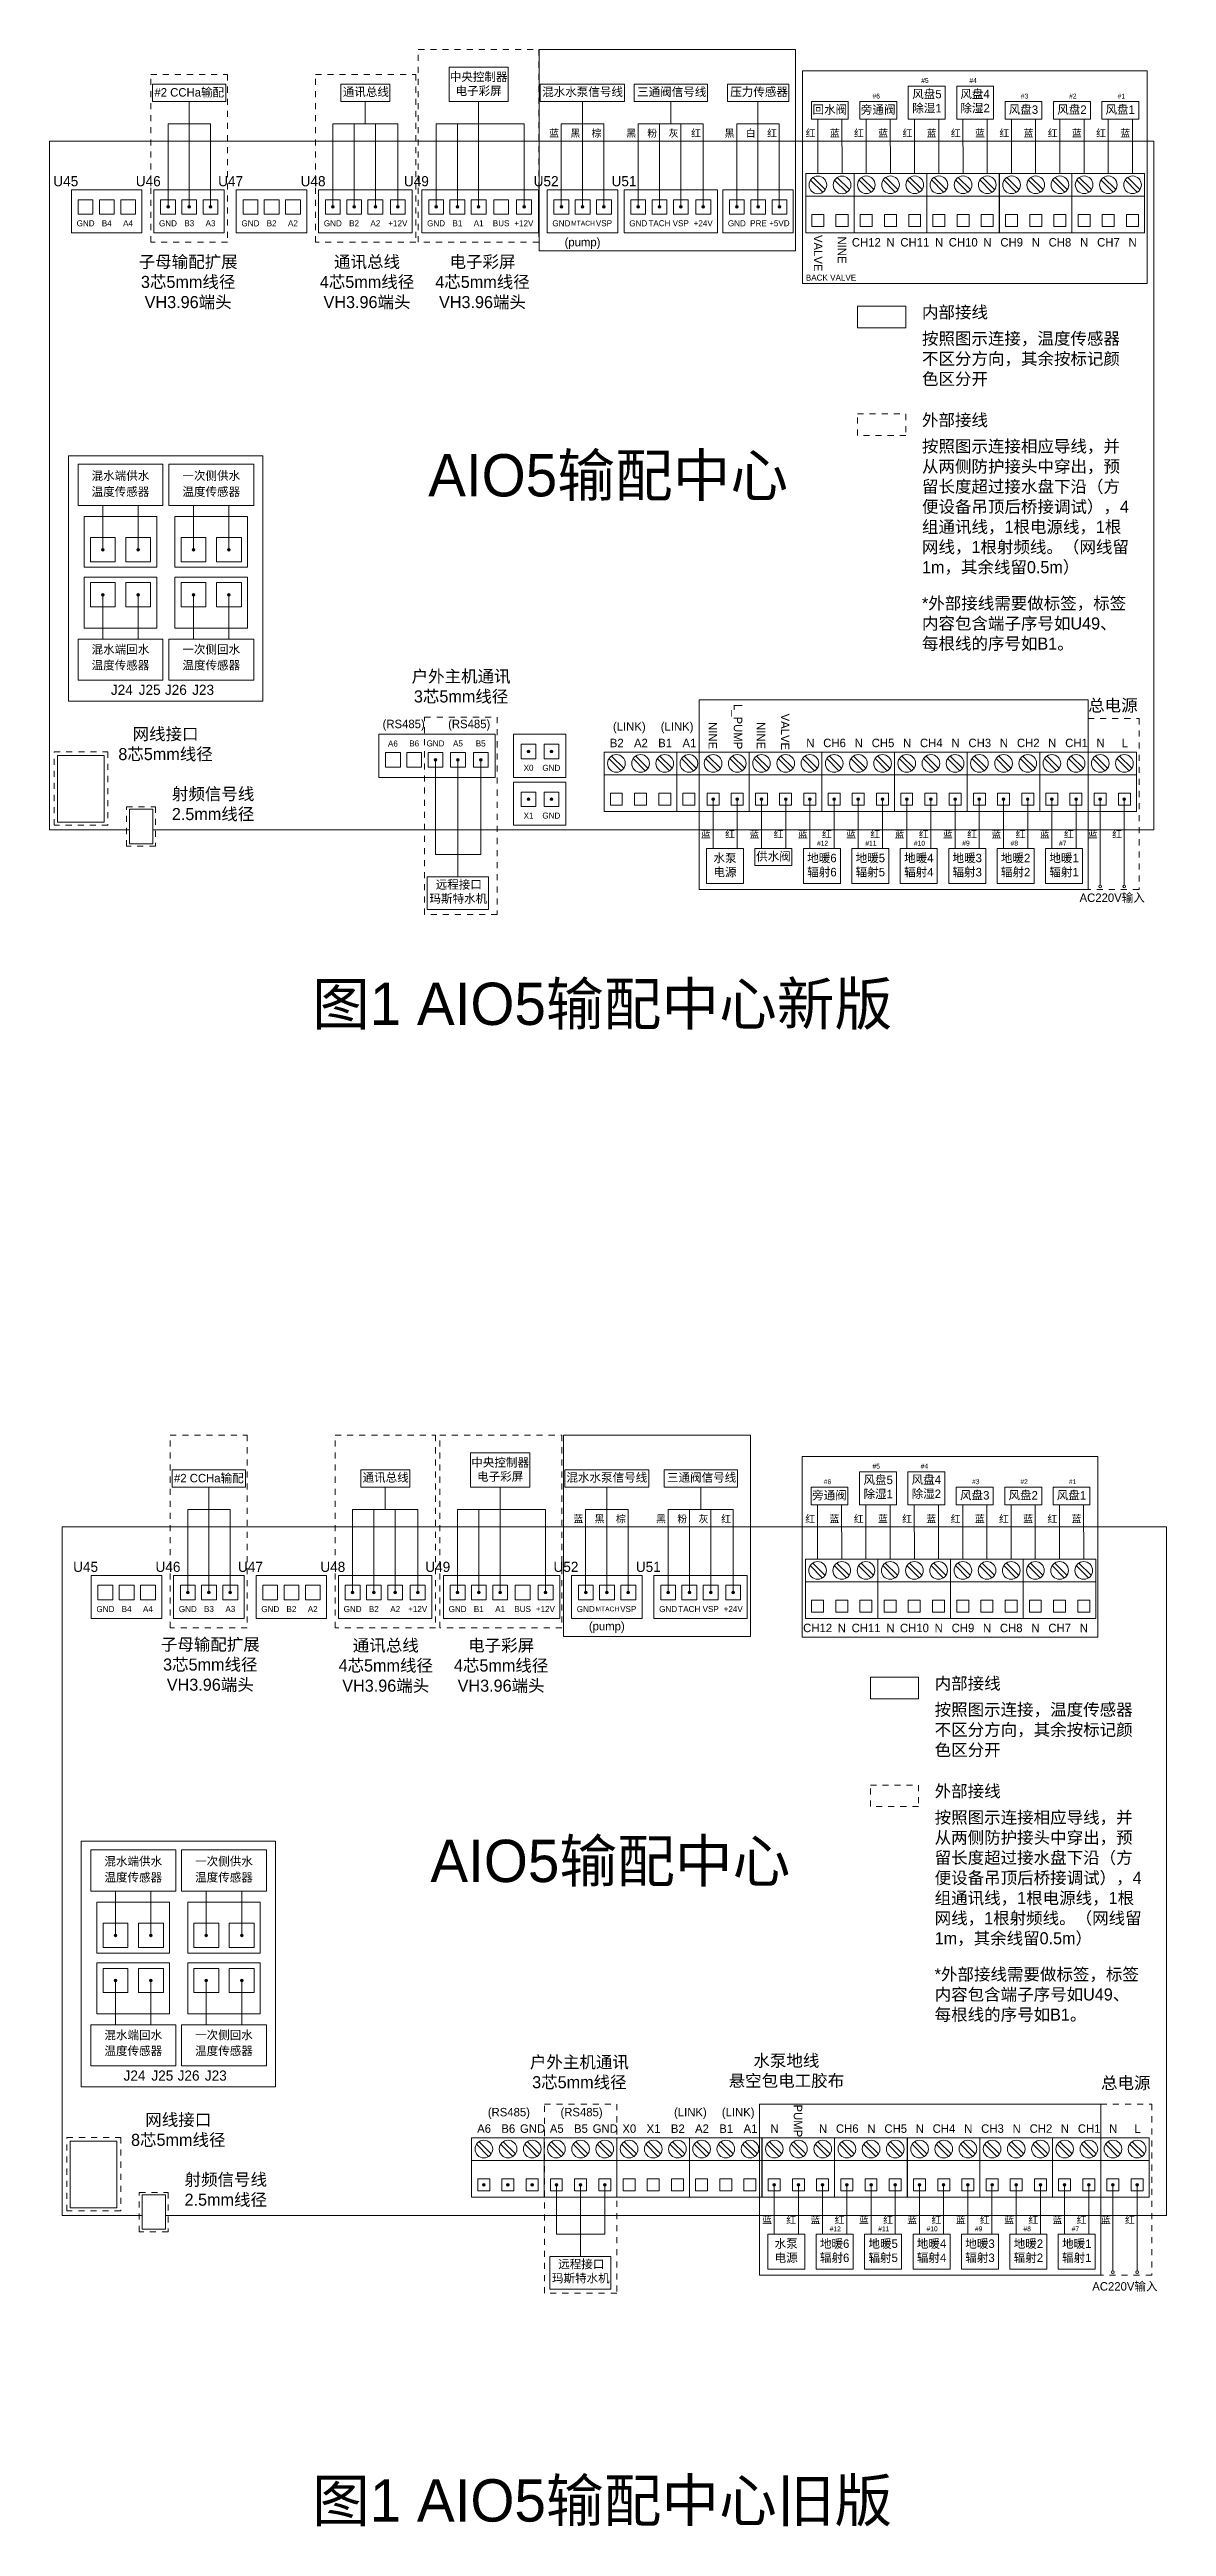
# Model space of a CAD drawing. Header units: millimetres. Extents: x 206 to 1899, y -454 to 296.
# Drawn here: x 1806.9 to 1899.2, y 26.6 to 231.6 of the extents above; entities that cross this region are included whole.
import ezdxf

# ---------------------------------------------------------------- set-up
doc = ezdxf.new("R2010")
doc.units = ezdxf.units.MM
doc.linetypes.add('HIDDEN', pattern=[0.2, 0.1, -0.1])
for name, color, linetype, lineweight in [('标注层', 2, 'Continuous', 15), ('细实线', 7, 'Continuous', 15), ('虚线', 1, 'HIDDEN', 35)]:
    doc.layers.add(name, color=color, linetype=linetype, lineweight=lineweight)
doc.styles.add('微软雅黑M', font='思源黑体M_1.ttf', dxfattribs={"height": 1})
doc.styles.add('长仿宋', font='', dxfattribs={"height": 3.5})
doc.styles.get('长仿宋').set_extended_font_data('仿宋_GB2312')

msp = doc.modelspace()

# ---------------------------------------------------------------- texts
at = {"lineweight": 9, "char_height": 0.4, "width": 0.8462, "attachment_point": 1, "style": '微软雅黑M'}
for s, insert in [('#6', (1874.94, 227.92)), ('#5', (1878.97, 229.21)), ('#4', (1882.95, 229.21)), ('#3', (1887.2, 227.92)), ('#2', (1891.2, 227.92)), ('#1', (1895.21, 227.92)), ('#12', (1870.35, 166.11)), ('#11', (1874.35, 166.11)), ('#10', (1878.36, 166.11)), ('#9', (1882.36, 166.11)), ('#8', (1886.36, 166.11)), ('#7', (1890.36, 166.11)), ('#6', (1870.91, 113.28)), ('#5', (1874.94, 114.57)), ('#4', (1878.92, 114.57)), ('#3', (1883.17, 113.28)), ('#2', (1887.17, 113.28)), ('#1', (1891.18, 113.28)), ('#12', (1871.4, 51.47)), ('#11', (1875.41, 51.47)), ('#10', (1879.41, 51.47)), ('#9', (1883.41, 51.47)), ('#8', (1887.42, 51.47)), ('#7', (1891.41, 51.47))]:
    msp.add_mtext(s, dxfattribs=dict(at, insert=insert))
at = {"layer": '标注层', "color": 0, "lineweight": 9, "style": '长仿宋'}
for s, width, gutter_width, insert, char_height, attachment_point in [('{\\f思源黑体M|b0|i0|c134|p34;通讯总线}', 8.1474, 17.5, (1831.13, 228.42), 0.7, 1), ('{\\f思源黑体M|b0|i0|c134|p34;混水水泵信号线}', 8.1474, 17.5, (1847.62, 228.42), 0.7, 1), ('{\\f思源黑体M|b0|i0|c134|p34;三通阀信号线}', 8.1474, 17.5, (1855.47, 228.42), 0.7, 1), ('{\\f思源黑体M|b0|i0|c134|p34;压力传感器}', 8.1474, 17.5, (1863.17, 228.42), 0.7, 1), ('{\\f思源黑体M|b0|i0|c134|p34;风盘5\\P除湿1}', 3.0524, 17.5, (1879.44, 227.26), 0.7, 5), ('{\\f思源黑体M|b0|i0|c134|p34;风盘4\\P除湿2}', 3.0524, 17.5, (1883.42, 227.27), 0.7, 5), ('{\\f思源黑体M|b0|i0|c134|p34;回水阀}', 3.0524, 17.5, (1871.41, 226.56), 0.7, 5), ('{\\f思源黑体M|b0|i0|c134|p34;旁通阀}', 3.0524, 17.5, (1875.41, 226.56), 0.7, 5), ('{\\f思源黑体M|b0|i0|c134|p34;风盘3}', 3.0524, 17.5, (1887.42, 226.56), 0.7, 5), ('{\\f思源黑体M|b0|i0|c134|p34;风盘2}', 3.0524, 17.5, (1891.43, 226.56), 0.7, 5), ('{\\f思源黑体M|b0|i0|c134|p34;风盘1}', 3.0524, 17.5, (1895.42, 226.56), 0.7, 5), ('{\\f思源黑体M|b0|i0|c134|p34;蓝}', 1.7667, 21, (1848.2, 224.95), 0.6, 1), ('{\\f思源黑体M|b0|i0|c134|p34;黑}', 1.7667, 21, (1849.95, 224.95), 0.6, 1), ('{\\f思源黑体M|b0|i0|c134|p34;棕}', 1.7667, 21, (1851.71, 224.95), 0.6, 1), ('{\\f思源黑体M|b0|i0|c134|p34;黑}', 1.7667, 21, (1854.57, 224.95), 0.6, 1), ('{\\f思源黑体M|b0|i0|c134|p34;粉}', 1.7667, 21, (1856.32, 224.95), 0.6, 1), ('{\\f思源黑体M|b0|i0|c134|p34;灰}', 1.7667, 21, (1858.08, 224.95), 0.6, 1), ('{\\f思源黑体M|b0|i0|c134|p34;红}', 1.7667, 21, (1859.94, 224.95), 0.6, 1), ('{\\f思源黑体M|b0|i0|c134|p34;黑}', 1.7667, 21, (1862.71, 224.95), 0.6, 1), ('{\\f思源黑体M|b0|i0|c134|p34;白}', 1.7667, 21, (1864.46, 224.95), 0.6, 1), ('{\\f思源黑体M|b0|i0|c134|p34;红}', 1.7667, 21, (1866.22, 224.95), 0.6, 1), ('{\\f思源黑体M|b0|i0|c134|p34;红}', 1.7667, 21, (1869.41, 224.95), 0.6, 1), ('{\\f思源黑体M|b0|i0|c134|p34;蓝}', 1.7667, 21, (1871.41, 224.95), 0.6, 1), ('{\\f思源黑体M|b0|i0|c134|p34;红}', 1.7667, 21, (1873.41, 224.95), 0.6, 1), ('{\\f思源黑体M|b0|i0|c134|p34;蓝}', 1.7667, 21, (1875.41, 224.95), 0.6, 1), ('{\\f思源黑体M|b0|i0|c134|p34;红}', 1.7667, 21, (1877.42, 224.95), 0.6, 1), ('{\\f思源黑体M|b0|i0|c134|p34;蓝}', 1.7667, 21, (1879.42, 224.95), 0.6, 1), ('{\\f思源黑体M|b0|i0|c134|p34;红}', 1.7667, 21, (1881.42, 224.95), 0.6, 1), ('{\\f思源黑体M|b0|i0|c134|p34;蓝}', 1.7667, 21, (1883.42, 224.95), 0.6, 1), ('{\\f思源黑体M|b0|i0|c134|p34;红}', 1.7667, 21, (1885.43, 224.95), 0.6, 1), ('{\\f思源黑体M|b0|i0|c134|p34;蓝}', 1.7667, 21, (1887.43, 224.95), 0.6, 1), ('{\\f思源黑体M|b0|i0|c134|p34;红}', 1.7667, 21, (1889.43, 224.95), 0.6, 1), ('{\\f思源黑体M|b0|i0|c134|p34;蓝}', 1.7667, 21, (1891.43, 224.95), 0.6, 1), ('{\\f思源黑体M|b0|i0|c134|p34;红}', 1.7667, 21, (1893.43, 224.95), 0.6, 1), ('{\\f思源黑体M|b0|i0|c134|p34;蓝}', 1.7667, 21, (1895.43, 224.95), 0.6, 1), ('{\\f思源黑体M|b0|i0|c134|p34;U45}', 9.7769, 21, (1807.2, 221.1), 0.84, 1), ('{\\f思源黑体M|b0|i0|c134|p34;U46}', 9.7769, 21, (1814.02, 221.1), 0.84, 1), ('{\\f思源黑体M|b0|i0|c134|p34;U47}', 9.7769, 21, (1820.83, 221.1), 0.84, 1), ('{\\f思源黑体M|b0|i0|c134|p34;U48}', 9.7769, 21, (1827.65, 221.1), 0.84, 1), ('{\\f思源黑体M|b0|i0|c134|p34;U49}', 9.7769, 21, (1836.19, 221.1), 0.84, 1), ('{\\f思源黑体M|b0|i0|c134|p34;U52}', 9.7769, 21, (1846.92, 221.1), 0.84, 1), ('{\\f思源黑体M|b0|i0|c134|p34;U51}', 9.7769, 21, (1853.36, 221.1), 0.84, 1), ('{\\f思源黑体M|b0|i0|c134|p34;GND}', 2.1907, 21, (1809.87, 217.19), 0.5, 5), ('{\\f思源黑体M|b0|i0|c134|p34;B4}', 2.1907, 21, (1811.62, 217.2), 0.5, 5), ('{\\f思源黑体M|b0|i0|c134|p34;A4}', 2.1907, 21, (1813.38, 217.2), 0.5, 5), ('{\\f思源黑体M|b0|i0|c134|p34;GND}', 2.1907, 21, (1816.68, 217.19), 0.5, 5), ('{\\f思源黑体M|b0|i0|c134|p34;B3}', 2.1907, 21, (1818.44, 217.2), 0.5, 5), ('{\\f思源黑体M|b0|i0|c134|p34;A3}', 2.1907, 21, (1820.2, 217.2), 0.5, 5), ('{\\f思源黑体M|b0|i0|c134|p34;GND}', 2.1907, 21, (1823.5, 217.19), 0.5, 5), ('{\\f思源黑体M|b0|i0|c134|p34;B2}', 2.1907, 21, (1825.25, 217.2), 0.5, 5), ('{\\f思源黑体M|b0|i0|c134|p34;A2}', 2.1907, 21, (1827.01, 217.2), 0.5, 5), ('{\\f思源黑体M|b0|i0|c134|p34;GND}', 2.1907, 21, (1830.31, 217.19), 0.5, 5), ('{\\f思源黑体M|b0|i0|c134|p34;B2}', 2.1907, 21, (1832.07, 217.2), 0.5, 5), ('{\\f思源黑体M|b0|i0|c134|p34;A2}', 2.1907, 21, (1833.83, 217.2), 0.5, 5), ('{\\f思源黑体M|b0|i0|c134|p34;+12V}', 2.1907, 21, (1835.69, 217.2), 0.5, 5), ('{\\f思源黑体M|b0|i0|c134|p34;GND}', 2.1907, 21, (1838.85, 217.19), 0.5, 5), ('{\\f思源黑体M|b0|i0|c134|p34;B1}', 2.1907, 21, (1840.61, 217.2), 0.5, 5), ('{\\f思源黑体M|b0|i0|c134|p34;A1}', 2.1907, 21, (1842.37, 217.2), 0.5, 5), ('{\\f思源黑体M|b0|i0|c134|p34;BUS}', 2.1907, 21, (1844.23, 217.2), 0.5, 5), ('{\\f思源黑体M|b0|i0|c134|p34;+12V}', 2.1907, 21, (1846.11, 217.2), 0.5, 5), ('{\\f思源黑体M|b0|i0|c134|p34;GND}', 2.1907, 21, (1849.21, 217.19), 0.5, 5), ('{\\f思源黑体M|b0|i0|c134|p34;MTACH}', 2.1907, 21, (1851, 217.2), 0.4, 5), ('{\\f思源黑体M|b0|i0|c134|p34;VSP}', 2.1907, 21, (1852.73, 217.2), 0.5, 5), ('{\\f思源黑体M|b0|i0|c134|p34;GND}', 2.1907, 21, (1855.57, 217.19), 0.5, 5), ('{\\f思源黑体M|b0|i0|c134|p34;TACH}', 2.1907, 21, (1857.32, 217.2), 0.5, 5), ('{\\f思源黑体M|b0|i0|c134|p34;VSP}', 2.1907, 21, (1859.08, 217.2), 0.5, 5), ('{\\f思源黑体M|b0|i0|c134|p34;+24V}', 2.1907, 21, (1860.94, 217.2), 0.5, 5), ('{\\f思源黑体M|b0|i0|c134|p34;GND}', 2.1907, 21, (1863.72, 217.19), 0.5, 5), ('{\\f思源黑体M|b0|i0|c134|p34;PRE}', 2.1907, 21, (1865.51, 217.2), 0.5, 5), ('{\\f思源黑体M|b0|i0|c134|p34;+5VD}', 2.1907, 21, (1867.24, 217.2), 0.5, 5), ('{\\f思源黑体M|b0|i0|c134|p34;(pump)}', 3.0084, 17.5, (1850.96, 215.53), 0.7, 5), ('{\\f思源黑体M|b0|i0|c134|p34;CH12}', 3.0084, 17.5, (1874.43, 215.62), 0.7, 5), ('{\\f思源黑体M|b0|i0|c134|p34;N}', 3.0084, 17.5, (1876.43, 215.62), 0.7, 5), ('{\\f思源黑体M|b0|i0|c134|p34;CH11}', 3.0084, 17.5, (1878.44, 215.62), 0.7, 5), ('{\\f思源黑体M|b0|i0|c134|p34;N}', 3.0084, 17.5, (1880.45, 215.62), 0.7, 5), ('{\\f思源黑体M|b0|i0|c134|p34;CH10}', 3.0084, 17.5, (1882.44, 215.62), 0.7, 5), ('{\\f思源黑体M|b0|i0|c134|p34;N}', 3.0084, 17.5, (1884.44, 215.62), 0.7, 5), ('{\\f思源黑体M|b0|i0|c134|p34;CH9}', 3.0084, 17.5, (1886.45, 215.62), 0.7, 5), ('{\\f思源黑体M|b0|i0|c134|p34;N}', 3.0084, 17.5, (1888.44, 215.62), 0.7, 5), ('{\\f思源黑体M|b0|i0|c134|p34;CH8}', 3.0084, 17.5, (1890.44, 215.62), 0.7, 5), ('{\\f思源黑体M|b0|i0|c134|p34;N}', 3.0084, 17.5, (1892.45, 215.62), 0.7, 5), ('{\\f思源黑体M|b0|i0|c134|p34;CH7}', 3.0084, 17.5, (1894.45, 215.62), 0.7, 5), ('{\\f思源黑体M|b0|i0|c134|p34;N}', 3.0084, 17.5, (1896.45, 215.62), 0.7, 5), ('{\\f思源黑体M|b0|i0|c134|p34;BACK VALVE}', 8.9545, 17.5, (1871.51, 212.7), 0.5, 5), ('{\\f思源黑体M|b0|i0|c134|p34;AIO5输配中心}', 40.223, 17.5, (1853.08, 196.16), 3.5, 5), ('{\\f思源黑体M|b0|i0|c134|p34;J24}', 9.7769, 21, (1811.96, 179.02), 0.84, 1), ('{\\f思源黑体M|b0|i0|c134|p34;J25}', 9.7769, 21, (1814.26, 179.02), 0.84, 1), ('{\\f思源黑体M|b0|i0|c134|p34;J26}', 9.7769, 21, (1816.43, 179.02), 0.84, 1), ('{\\f思源黑体M|b0|i0|c134|p34;J23}', 9.7769, 21, (1818.68, 179.02), 0.84, 1), ('{\\f思源黑体M|b0|i0|c134|p34;(RS485)}', 3.0084, 17.5, (1836.17, 175.67), 0.7, 5), ('{\\f思源黑体M|b0|i0|c134|p34;A6}', 2.1907, 21, (1835.28, 174.15), 0.5, 5), ('{\\f思源黑体M|b0|i0|c134|p34;B6}', 2.1907, 21, (1837.04, 174.16), 0.5, 5), ('{\\f思源黑体M|b0|i0|c134|p34;GND}', 2.1907, 21, (1838.8, 174.16), 0.5, 5), ('{\\f思源黑体M|b0|i0|c134|p34;(RS485)}', 3.0084, 17.5, (1841.59, 175.67), 0.7, 5), ('{\\f思源黑体M|b0|i0|c134|p34;A5}', 2.1907, 21, (1840.66, 174.16), 0.5, 5), ('{\\f思源黑体M|b0|i0|c134|p34;B5}', 2.1907, 21, (1842.54, 174.16), 0.5, 5), ('{\\f思源黑体M|b0|i0|c134|p34;B2}', 3.0084, 17.5, (1853.79, 174.2), 0.7, 5), ('{\\f思源黑体M|b0|i0|c134|p34;(LINK)}', 3.0084, 17.5, (1854.83, 175.46), 0.7, 5), ('{\\f思源黑体M|b0|i0|c134|p34;A2}', 3.0084, 17.5, (1855.79, 174.2), 0.7, 5), ('{\\f思源黑体M|b0|i0|c134|p34;B1}', 3.0084, 17.5, (1857.79, 174.2), 0.7, 5), ('{\\f思源黑体M|b0|i0|c134|p34;(LINK)}', 3.0084, 17.5, (1858.78, 175.46), 0.7, 5), ('{\\f思源黑体M|b0|i0|c134|p34;A1}', 3.0084, 17.5, (1859.8, 174.2), 0.7, 5), ('{\\f思源黑体M|b0|i0|c134|p34;N}', 3.0084, 17.5, (1869.8, 174.2), 0.7, 5), ('{\\f思源黑体M|b0|i0|c134|p34;CH6}', 3.0084, 17.5, (1871.8, 174.2), 0.7, 5), ('{\\f思源黑体M|b0|i0|c134|p34;N}', 3.0084, 17.5, (1873.8, 174.2), 0.7, 5), ('{\\f思源黑体M|b0|i0|c134|p34;CH5}', 3.0084, 17.5, (1875.81, 174.2), 0.7, 5), ('{\\f思源黑体M|b0|i0|c134|p34;N}', 3.0084, 17.5, (1877.8, 174.2), 0.7, 5), ('{\\f思源黑体M|b0|i0|c134|p34;CH4}', 3.0084, 17.5, (1879.8, 174.2), 0.7, 5), ('{\\f思源黑体M|b0|i0|c134|p34;N}', 3.0084, 17.5, (1881.81, 174.2), 0.7, 5), ('{\\f思源黑体M|b0|i0|c134|p34;CH3}', 3.0084, 17.5, (1883.81, 174.2), 0.7, 5), ('{\\f思源黑体M|b0|i0|c134|p34;N}', 3.0084, 17.5, (1885.81, 174.2), 0.7, 5), ('{\\f思源黑体M|b0|i0|c134|p34;CH2}', 3.0084, 17.5, (1887.82, 174.2), 0.7, 5), ('{\\f思源黑体M|b0|i0|c134|p34;N}', 3.0084, 17.5, (1889.8, 174.2), 0.7, 5), ('{\\f思源黑体M|b0|i0|c134|p34;CH1}', 3.0084, 17.5, (1891.81, 174.2), 0.7, 5), ('{\\f思源黑体M|b0|i0|c134|p34;N}', 3.0084, 17.5, (1893.8, 174.2), 0.7, 5), ('{\\f思源黑体M|b0|i0|c134|p34;L}', 3.0084, 17.5, (1895.81, 174.2), 0.7, 5), ('{\\f思源黑体M|b0|i0|c134|p34;X0}', 2.1907, 21, (1846.5, 172.14), 0.5, 5), ('{\\f思源黑体M|b0|i0|c134|p34;GND}', 2.1907, 21, (1848.38, 172.14), 0.5, 5), ('{\\f思源黑体M|b0|i0|c134|p34;X1}', 2.1907, 21, (1846.5, 168.19), 0.5, 5), ('{\\f思源黑体M|b0|i0|c134|p34;GND}', 2.1907, 21, (1848.38, 168.19), 0.5, 5), ('{\\f思源黑体M|b0|i0|c134|p34;蓝}', 1.7667, 21, (1860.75, 166.95), 0.6, 1), ('{\\f思源黑体M|b0|i0|c134|p34;红}', 1.7667, 21, (1862.75, 166.95), 0.6, 1), ('{\\f思源黑体M|b0|i0|c134|p34;蓝}', 1.7667, 21, (1864.76, 166.95), 0.6, 1), ('{\\f思源黑体M|b0|i0|c134|p34;红}', 1.7667, 21, (1866.76, 166.95), 0.6, 1), ('{\\f思源黑体M|b0|i0|c134|p34;蓝}', 1.7667, 21, (1868.76, 166.95), 0.6, 1), ('{\\f思源黑体M|b0|i0|c134|p34;红}', 1.7667, 21, (1870.76, 166.95), 0.6, 1), ('{\\f思源黑体M|b0|i0|c134|p34;蓝}', 1.7667, 21, (1872.76, 166.95), 0.6, 1), ('{\\f思源黑体M|b0|i0|c134|p34;红}', 1.7667, 21, (1874.76, 166.95), 0.6, 1), ('{\\f思源黑体M|b0|i0|c134|p34;蓝}', 1.7667, 21, (1876.77, 166.95), 0.6, 1), ('{\\f思源黑体M|b0|i0|c134|p34;红}', 1.7667, 21, (1878.77, 166.95), 0.6, 1), ('{\\f思源黑体M|b0|i0|c134|p34;蓝}', 1.7667, 21, (1880.77, 166.95), 0.6, 1), ('{\\f思源黑体M|b0|i0|c134|p34;红}', 1.7667, 21, (1882.77, 166.95), 0.6, 1), ('{\\f思源黑体M|b0|i0|c134|p34;蓝}', 1.7667, 21, (1884.77, 166.95), 0.6, 1), ('{\\f思源黑体M|b0|i0|c134|p34;红}', 1.7667, 21, (1886.77, 166.95), 0.6, 1), ('{\\f思源黑体M|b0|i0|c134|p34;蓝}', 1.7667, 21, (1888.77, 166.95), 0.6, 1), ('{\\f思源黑体M|b0|i0|c134|p34;红}', 1.7667, 21, (1890.77, 166.95), 0.6, 1), ('{\\f思源黑体M|b0|i0|c134|p34;蓝}', 1.7667, 21, (1892.76, 166.95), 0.6, 1), ('{\\f思源黑体M|b0|i0|c134|p34;红}', 1.7667, 21, (1894.76, 166.95), 0.6, 1), ('{\\f思源黑体M|b0|i0|c134|p34;水泵\\P电源}', 3.0524, 17.5, (1862.74, 164.06), 0.7, 5), ('{\\f思源黑体M|b0|i0|c134|p34;地暖6\\P辐射6}', 3.0524, 17.5, (1870.76, 164.06), 0.7, 5), ('{\\f思源黑体M|b0|i0|c134|p34;地暖5\\P辐射5}', 3.0524, 17.5, (1874.76, 164.06), 0.7, 5), ('{\\f思源黑体M|b0|i0|c134|p34;地暖4\\P辐射4}', 3.0524, 17.5, (1878.77, 164.06), 0.7, 5), ('{\\f思源黑体M|b0|i0|c134|p34;地暖3\\P辐射3}', 3.0524, 17.5, (1882.77, 164.06), 0.7, 5), ('{\\f思源黑体M|b0|i0|c134|p34;地暖2\\P辐射2}', 3.0524, 17.5, (1886.77, 164.06), 0.7, 5), ('{\\f思源黑体M|b0|i0|c134|p34;地暖1\\P辐射1}', 3.0524, 17.5, (1890.78, 164.06), 0.7, 5), ('\\pi2.24761;{\\f思源黑体M|b0|i0|c134|p34;远程接口\\P\\pi1.73022;玛斯特水机}', 8.1474, 17.5, (1836.57, 162.84), 0.7, 1), ('{\\f思源黑体M|b0|i0|c134|p34;AC220V输入}', 6.312, 17.5, (1894.76, 161.36), 0.7, 5), ('{\\f思源黑体M|b0|i0|c134|p34;通讯总线}', 8.1474, 17.5, (1832.77, 113.78), 0.7, 1), ('{\\f思源黑体M|b0|i0|c134|p34;混水水泵信号线}', 8.1474, 17.5, (1849.63, 113.78), 0.7, 1), ('{\\f思源黑体M|b0|i0|c134|p34;三通阀信号线}', 8.1474, 17.5, (1857.94, 113.78), 0.7, 1), ('{\\f思源黑体M|b0|i0|c134|p34;风盘5\\P除湿1}', 3.0524, 17.5, (1875.41, 112.61), 0.7, 5), ('{\\f思源黑体M|b0|i0|c134|p34;风盘4\\P除湿2}', 3.0524, 17.5, (1879.39, 112.63), 0.7, 5), ('{\\f思源黑体M|b0|i0|c134|p34;旁通阀}', 3.0524, 17.5, (1871.38, 111.92), 0.7, 5), ('{\\f思源黑体M|b0|i0|c134|p34;风盘3}', 3.0524, 17.5, (1883.39, 111.92), 0.7, 5), ('{\\f思源黑体M|b0|i0|c134|p34;风盘2}', 3.0524, 17.5, (1887.4, 111.92), 0.7, 5), ('{\\f思源黑体M|b0|i0|c134|p34;风盘1}', 3.0524, 17.5, (1891.39, 111.92), 0.7, 5), ('{\\f思源黑体M|b0|i0|c134|p34;蓝}', 1.7667, 21, (1850.21, 110.31), 0.6, 1), ('{\\f思源黑体M|b0|i0|c134|p34;黑}', 1.7667, 21, (1851.96, 110.31), 0.6, 1), ('{\\f思源黑体M|b0|i0|c134|p34;棕}', 1.7667, 21, (1853.73, 110.31), 0.6, 1), ('{\\f思源黑体M|b0|i0|c134|p34;黑}', 1.7667, 21, (1857.04, 110.31), 0.6, 1), ('{\\f思源黑体M|b0|i0|c134|p34;粉}', 1.7667, 21, (1858.8, 110.31), 0.6, 1), ('{\\f思源黑体M|b0|i0|c134|p34;灰}', 1.7667, 21, (1860.56, 110.31), 0.6, 1), ('{\\f思源黑体M|b0|i0|c134|p34;红}', 1.7667, 21, (1862.42, 110.31), 0.6, 1), ('{\\f思源黑体M|b0|i0|c134|p34;红}', 1.7667, 21, (1869.38, 110.31), 0.6, 1), ('{\\f思源黑体M|b0|i0|c134|p34;蓝}', 1.7667, 21, (1871.38, 110.31), 0.6, 1), ('{\\f思源黑体M|b0|i0|c134|p34;红}', 1.7667, 21, (1873.39, 110.31), 0.6, 1), ('{\\f思源黑体M|b0|i0|c134|p34;蓝}', 1.7667, 21, (1875.39, 110.31), 0.6, 1), ('{\\f思源黑体M|b0|i0|c134|p34;红}', 1.7667, 21, (1877.39, 110.31), 0.6, 1), ('{\\f思源黑体M|b0|i0|c134|p34;蓝}', 1.7667, 21, (1879.39, 110.31), 0.6, 1), ('{\\f思源黑体M|b0|i0|c134|p34;红}', 1.7667, 21, (1881.4, 110.31), 0.6, 1), ('{\\f思源黑体M|b0|i0|c134|p34;蓝}', 1.7667, 21, (1883.4, 110.31), 0.6, 1), ('{\\f思源黑体M|b0|i0|c134|p34;红}', 1.7667, 21, (1885.4, 110.31), 0.6, 1), ('{\\f思源黑体M|b0|i0|c134|p34;蓝}', 1.7667, 21, (1887.4, 110.31), 0.6, 1), ('{\\f思源黑体M|b0|i0|c134|p34;红}', 1.7667, 21, (1889.4, 110.31), 0.6, 1), ('{\\f思源黑体M|b0|i0|c134|p34;蓝}', 1.7667, 21, (1891.4, 110.31), 0.6, 1), ('{\\f思源黑体M|b0|i0|c134|p34;U45}', 9.7769, 21, (1808.84, 106.46), 0.84, 1), ('{\\f思源黑体M|b0|i0|c134|p34;U46}', 9.7769, 21, (1815.65, 106.46), 0.84, 1), ('{\\f思源黑体M|b0|i0|c134|p34;U47}', 9.7769, 21, (1822.47, 106.46), 0.84, 1), ('{\\f思源黑体M|b0|i0|c134|p34;U48}', 9.7769, 21, (1829.28, 106.46), 0.84, 1), ('{\\f思源黑体M|b0|i0|c134|p34;U49}', 9.7769, 21, (1837.96, 106.46), 0.84, 1), ('{\\f思源黑体M|b0|i0|c134|p34;U52}', 9.7769, 21, (1848.56, 106.46), 0.84, 1), ('{\\f思源黑体M|b0|i0|c134|p34;U51}', 9.7769, 21, (1855.37, 106.46), 0.84, 1), ('{\\f思源黑体M|b0|i0|c134|p34;GND}', 2.1907, 21, (1811.51, 102.54), 0.5, 5), ('{\\f思源黑体M|b0|i0|c134|p34;B4}', 2.1907, 21, (1813.26, 102.55), 0.5, 5), ('{\\f思源黑体M|b0|i0|c134|p34;A4}', 2.1907, 21, (1815.02, 102.55), 0.5, 5), ('{\\f思源黑体M|b0|i0|c134|p34;GND}', 2.1907, 21, (1818.32, 102.54), 0.5, 5), ('{\\f思源黑体M|b0|i0|c134|p34;B3}', 2.1907, 21, (1820.07, 102.55), 0.5, 5), ('{\\f思源黑体M|b0|i0|c134|p34;A3}', 2.1907, 21, (1821.84, 102.55), 0.5, 5), ('{\\f思源黑体M|b0|i0|c134|p34;GND}', 2.1907, 21, (1825.14, 102.54), 0.5, 5), ('{\\f思源黑体M|b0|i0|c134|p34;B2}', 2.1907, 21, (1826.89, 102.55), 0.5, 5), ('{\\f思源黑体M|b0|i0|c134|p34;A2}', 2.1907, 21, (1828.65, 102.55), 0.5, 5), ('{\\f思源黑体M|b0|i0|c134|p34;GND}', 2.1907, 21, (1831.95, 102.54), 0.5, 5), ('{\\f思源黑体M|b0|i0|c134|p34;B2}', 2.1907, 21, (1833.7, 102.55), 0.5, 5), ('{\\f思源黑体M|b0|i0|c134|p34;A2}', 2.1907, 21, (1835.47, 102.55), 0.5, 5), ('{\\f思源黑体M|b0|i0|c134|p34;+12V}', 2.1907, 21, (1837.33, 102.55), 0.5, 5), ('{\\f思源黑体M|b0|i0|c134|p34;GND}', 2.1907, 21, (1840.63, 102.54), 0.5, 5), ('{\\f思源黑体M|b0|i0|c134|p34;B1}', 2.1907, 21, (1842.38, 102.55), 0.5, 5), ('{\\f思源黑体M|b0|i0|c134|p34;A1}', 2.1907, 21, (1844.15, 102.55), 0.5, 5), ('{\\f思源黑体M|b0|i0|c134|p34;BUS}', 2.1907, 21, (1846.01, 102.55), 0.5, 5), ('{\\f思源黑体M|b0|i0|c134|p34;+12V}', 2.1907, 21, (1847.89, 102.55), 0.5, 5), ('{\\f思源黑体M|b0|i0|c134|p34;GND}', 2.1907, 21, (1851.23, 102.54), 0.5, 5), ('{\\f思源黑体M|b0|i0|c134|p34;MTACH}', 2.1907, 21, (1853.01, 102.55), 0.4, 5), ('{\\f思源黑体M|b0|i0|c134|p34;VSP}', 2.1907, 21, (1854.74, 102.55), 0.5, 5), ('{\\f思源黑体M|b0|i0|c134|p34;GND}', 2.1907, 21, (1858.04, 102.54), 0.5, 5), ('{\\f思源黑体M|b0|i0|c134|p34;TACH}', 2.1907, 21, (1859.79, 102.55), 0.5, 5), ('{\\f思源黑体M|b0|i0|c134|p34;VSP}', 2.1907, 21, (1861.56, 102.55), 0.5, 5), ('{\\f思源黑体M|b0|i0|c134|p34;+24V}', 2.1907, 21, (1863.42, 102.55), 0.5, 5), ('{\\f思源黑体M|b0|i0|c134|p34;(pump)}', 3.0084, 17.5, (1852.97, 101.03), 0.7, 5), ('{\\f思源黑体M|b0|i0|c134|p34;CH12}', 3.0084, 17.5, (1870.4, 100.98), 0.7, 5), ('{\\f思源黑体M|b0|i0|c134|p34;N}', 3.0084, 17.5, (1872.4, 100.98), 0.7, 5), ('{\\f思源黑体M|b0|i0|c134|p34;CH11}', 3.0084, 17.5, (1874.41, 100.98), 0.7, 5), ('{\\f思源黑体M|b0|i0|c134|p34;N}', 3.0084, 17.5, (1876.42, 100.98), 0.7, 5), ('{\\f思源黑体M|b0|i0|c134|p34;CH10}', 3.0084, 17.5, (1878.41, 100.98), 0.7, 5), ('{\\f思源黑体M|b0|i0|c134|p34;N}', 3.0084, 17.5, (1880.41, 100.98), 0.7, 5), ('{\\f思源黑体M|b0|i0|c134|p34;CH9}', 3.0084, 17.5, (1882.42, 100.98), 0.7, 5), ('{\\f思源黑体M|b0|i0|c134|p34;N}', 3.0084, 17.5, (1884.41, 100.98), 0.7, 5), ('{\\f思源黑体M|b0|i0|c134|p34;CH8}', 3.0084, 17.5, (1886.41, 100.98), 0.7, 5), ('{\\f思源黑体M|b0|i0|c134|p34;N}', 3.0084, 17.5, (1888.42, 100.98), 0.7, 5), ('{\\f思源黑体M|b0|i0|c134|p34;CH7}', 3.0084, 17.5, (1890.42, 100.98), 0.7, 5), ('{\\f思源黑体M|b0|i0|c134|p34;N}', 3.0084, 17.5, (1892.42, 100.98), 0.7, 5), ('{\\f思源黑体M|b0|i0|c134|p34;AIO5输配中心}', 40.223, 17.5, (1853.26, 81.52), 3.5, 5), ('{\\f思源黑体M|b0|i0|c134|p34;J24}', 9.7769, 21, (1813.01, 64.37), 0.84, 1), ('{\\f思源黑体M|b0|i0|c134|p34;J25}', 9.7769, 21, (1815.31, 64.37), 0.84, 1), ('{\\f思源黑体M|b0|i0|c134|p34;J26}', 9.7769, 21, (1817.48, 64.37), 0.84, 1), ('{\\f思源黑体M|b0|i0|c134|p34;J23}', 9.7769, 21, (1819.73, 64.37), 0.84, 1), ('{\\f思源黑体M|b0|i0|c134|p34;A6}', 3.0084, 17.5, (1842.82, 59.56), 0.7, 5), ('{\\f思源黑体M|b0|i0|c134|p34;(RS485)}', 3.0084, 17.5, (1844.87, 60.82), 0.7, 5), ('{\\f思源黑体M|b0|i0|c134|p34;B6}', 3.0084, 17.5, (1844.82, 59.56), 0.7, 5), ('{\\f思源黑体M|b0|i0|c134|p34;GND}', 3.0084, 17.5, (1846.83, 59.56), 0.7, 5), ('{\\f思源黑体M|b0|i0|c134|p34;A5}', 3.0084, 17.5, (1848.83, 59.56), 0.7, 5), ('{\\f思源黑体M|b0|i0|c134|p34;(RS485)}', 3.0084, 17.5, (1850.88, 60.82), 0.7, 5), ('{\\f思源黑体M|b0|i0|c134|p34;B5}', 3.0084, 17.5, (1850.83, 59.56), 0.7, 5), ('{\\f思源黑体M|b0|i0|c134|p34;GND}', 3.0084, 17.5, (1852.84, 59.56), 0.7, 5), ('{\\f思源黑体M|b0|i0|c134|p34;X0}', 3.0084, 17.5, (1854.83, 59.56), 0.7, 5), ('{\\f思源黑体M|b0|i0|c134|p34;X1}', 3.0084, 17.5, (1856.83, 59.56), 0.7, 5), ('{\\f思源黑体M|b0|i0|c134|p34;B2}', 3.0084, 17.5, (1858.84, 59.56), 0.7, 5), ('{\\f思源黑体M|b0|i0|c134|p34;(LINK)}', 3.0084, 17.5, (1859.88, 60.82), 0.7, 5), ('{\\f思源黑体M|b0|i0|c134|p34;A2}', 3.0084, 17.5, (1860.84, 59.56), 0.7, 5), ('{\\f思源黑体M|b0|i0|c134|p34;B1}', 3.0084, 17.5, (1862.84, 59.56), 0.7, 5), ('{\\f思源黑体M|b0|i0|c134|p34;(LINK)}', 3.0084, 17.5, (1863.83, 60.82), 0.7, 5), ('{\\f思源黑体M|b0|i0|c134|p34;A1}', 3.0084, 17.5, (1864.85, 59.56), 0.7, 5), ('{\\f思源黑体M|b0|i0|c134|p34;N}', 3.0084, 17.5, (1866.84, 59.56), 0.7, 5), ('{\\f思源黑体M|b0|i0|c134|p34;N}', 3.0084, 17.5, (1870.85, 59.56), 0.7, 5), ('{\\f思源黑体M|b0|i0|c134|p34;CH6}', 3.0084, 17.5, (1872.85, 59.56), 0.7, 5), ('{\\f思源黑体M|b0|i0|c134|p34;N}', 3.0084, 17.5, (1874.85, 59.56), 0.7, 5), ('{\\f思源黑体M|b0|i0|c134|p34;CH5}', 3.0084, 17.5, (1876.86, 59.56), 0.7, 5), ('{\\f思源黑体M|b0|i0|c134|p34;N}', 3.0084, 17.5, (1878.85, 59.56), 0.7, 5), ('{\\f思源黑体M|b0|i0|c134|p34;CH4}', 3.0084, 17.5, (1880.85, 59.56), 0.7, 5), ('{\\f思源黑体M|b0|i0|c134|p34;N}', 3.0084, 17.5, (1882.86, 59.56), 0.7, 5), ('{\\f思源黑体M|b0|i0|c134|p34;CH3}', 3.0084, 17.5, (1884.86, 59.56), 0.7, 5), ('{\\f思源黑体M|b0|i0|c134|p34;N}', 3.0084, 17.5, (1886.86, 59.56), 0.7, 5), ('{\\f思源黑体M|b0|i0|c134|p34;CH2}', 3.0084, 17.5, (1888.87, 59.56), 0.7, 5), ('{\\f思源黑体M|b0|i0|c134|p34;N}', 3.0084, 17.5, (1890.85, 59.56), 0.7, 5), ('{\\f思源黑体M|b0|i0|c134|p34;CH1}', 3.0084, 17.5, (1892.86, 59.56), 0.7, 5), ('{\\f思源黑体M|b0|i0|c134|p34;N}', 3.0084, 17.5, (1894.85, 59.56), 0.7, 5), ('{\\f思源黑体M|b0|i0|c134|p34;L}', 3.0084, 17.5, (1896.86, 59.56), 0.7, 5), ('{\\f思源黑体M|b0|i0|c134|p34;蓝}', 1.7667, 21, (1865.81, 52.31), 0.6, 1), ('{\\f思源黑体M|b0|i0|c134|p34;红}', 1.7667, 21, (1867.81, 52.31), 0.6, 1), ('{\\f思源黑体M|b0|i0|c134|p34;蓝}', 1.7667, 21, (1869.81, 52.31), 0.6, 1), ('{\\f思源黑体M|b0|i0|c134|p34;红}', 1.7667, 21, (1871.81, 52.31), 0.6, 1), ('{\\f思源黑体M|b0|i0|c134|p34;蓝}', 1.7667, 21, (1873.82, 52.31), 0.6, 1), ('{\\f思源黑体M|b0|i0|c134|p34;红}', 1.7667, 21, (1875.82, 52.31), 0.6, 1), ('{\\f思源黑体M|b0|i0|c134|p34;蓝}', 1.7667, 21, (1877.82, 52.31), 0.6, 1), ('{\\f思源黑体M|b0|i0|c134|p34;红}', 1.7667, 21, (1879.82, 52.31), 0.6, 1), ('{\\f思源黑体M|b0|i0|c134|p34;蓝}', 1.7667, 21, (1881.82, 52.31), 0.6, 1), ('{\\f思源黑体M|b0|i0|c134|p34;红}', 1.7667, 21, (1883.82, 52.31), 0.6, 1), ('{\\f思源黑体M|b0|i0|c134|p34;蓝}', 1.7667, 21, (1885.83, 52.31), 0.6, 1), ('{\\f思源黑体M|b0|i0|c134|p34;红}', 1.7667, 21, (1887.83, 52.31), 0.6, 1), ('{\\f思源黑体M|b0|i0|c134|p34;蓝}', 1.7667, 21, (1889.82, 52.31), 0.6, 1), ('{\\f思源黑体M|b0|i0|c134|p34;红}', 1.7667, 21, (1891.82, 52.31), 0.6, 1), ('{\\f思源黑体M|b0|i0|c134|p34;蓝}', 1.7667, 21, (1893.82, 52.31), 0.6, 1), ('{\\f思源黑体M|b0|i0|c134|p34;红}', 1.7667, 21, (1895.82, 52.31), 0.6, 1), ('{\\f思源黑体M|b0|i0|c134|p34;水泵\\P电源}', 3.0524, 17.5, (1867.8, 49.42), 0.7, 5), ('{\\f思源黑体M|b0|i0|c134|p34;地暖6\\P辐射6}', 3.0524, 17.5, (1871.81, 49.42), 0.7, 5), ('{\\f思源黑体M|b0|i0|c134|p34;地暖5\\P辐射5}', 3.0524, 17.5, (1875.82, 49.42), 0.7, 5), ('{\\f思源黑体M|b0|i0|c134|p34;地暖4\\P辐射4}', 3.0524, 17.5, (1879.82, 49.42), 0.7, 5), ('{\\f思源黑体M|b0|i0|c134|p34;地暖3\\P辐射3}', 3.0524, 17.5, (1883.83, 49.42), 0.7, 5), ('{\\f思源黑体M|b0|i0|c134|p34;地暖2\\P辐射2}', 3.0524, 17.5, (1887.83, 49.42), 0.7, 5), ('{\\f思源黑体M|b0|i0|c134|p34;地暖1\\P辐射1}', 3.0524, 17.5, (1891.83, 49.42), 0.7, 5), ('\\pi2.24761;{\\f思源黑体M|b0|i0|c134|p34;远程接口\\P\\pi1.73022;玛斯特水机}', 8.1474, 17.5, (1846.7, 48.7), 0.7, 1), ('{\\f思源黑体M|b0|i0|c134|p34;AC220V输入}', 6.312, 17.5, (1895.81, 46.47), 0.7, 5)]:
    msp.add_mtext_dynamic_manual_height_columns(s, width=width, gutter_width=gutter_width, heights=[0], dxfattribs=dict(at, insert=insert, char_height=char_height, attachment_point=attachment_point))
at = {"layer": '标注层', "color": 0, "lineweight": 9, "char_height": 0.7, "attachment_point": 5, "rotation": 270, "style": '长仿宋'}
for s, insert in [('{\\f思源黑体M|b0|i0|c134|p34;VALVE}', (1870.44, 214.72)), ('{\\f思源黑体M|b0|i0|c134|p34;NINE}', (1872.42, 214.98)), ('{\\f思源黑体M|b0|i0|c134|p34;L_PUMP}', (1863.72, 175.55)), ('{\\f思源黑体M|b0|i0|c134|p34;VALVE}', (1867.72, 175.12)), ('{\\f思源黑体M|b0|i0|c134|p34;NINE}', (1861.73, 174.81)), ('{\\f思源黑体M|b0|i0|c134|p34;NINE}', (1865.72, 174.81)), ('{\\f思源黑体M|b0|i0|c134|p34;PUMP}', (1868.77, 60.2))]:
    msp.add_mtext_dynamic_manual_height_columns(s, width=3.0084, gutter_width=17.5, heights=[0], dxfattribs=dict(at, insert=insert))
at = {"layer": '标注层', "lineweight": 9, "char_height": 0.7, "attachment_point": 5, "style": '长仿宋'}
for s, width, insert in [('混水端供水', 8.6759, (1812.75, 196.27)), ('一次侧供水', 8.6759, (1820.26, 196.27)), ('温度传感器', 8.5438, (1812.75, 194.95)), ('温度传感器', 8.5438, (1820.26, 194.95)), ('混水端回水', 8.6759, (1812.75, 181.9)), ('一次侧回水', 8.6759, (1820.26, 181.9)), ('温度传感器', 8.5438, (1812.75, 180.59)), ('温度传感器', 8.5438, (1820.26, 180.59)), ('混水端供水', 8.6759, (1813.81, 81.63)), ('一次侧供水', 8.6759, (1821.31, 81.63)), ('温度传感器', 8.5438, (1813.81, 80.31)), ('温度传感器', 8.5438, (1821.31, 80.31)), ('混水端回水', 8.6759, (1813.81, 67.26)), ('一次侧回水', 8.6759, (1821.31, 67.26)), ('温度传感器', 8.5438, (1813.81, 65.95)), ('温度传感器', 8.5438, (1821.31, 65.95))]:
    msp.add_mtext_dynamic_manual_height_columns(s, width=width, gutter_width=17.5, heights=[0], dxfattribs=dict(at, insert=insert))
at = {"layer": '细实线', "lineweight": 9, "style": '微软雅黑M'}
for s, width, insert, char_height, attachment_point in [('中央控制器\\P电子彩屏', 4.881, (1842.37, 228.69), 0.7, 5), ('{\\f思源黑体M|b0|i0|c134|p34;\\C0;#2 CCHa输配}', 6.0579, (1818.44, 227.99), 0.7, 5), ('子母输配扩展\\P3芯5mm线径\\PVH3.96端头', 10.4532, (1818.35, 212.29), 1, 5), ('通讯总线\\P4芯5mm线径\\PVH3.96端头', 10.4532, (1833.14, 212.29), 1, 5), ('电子彩屏\\P4芯5mm线径\\PVH3.96端头', 10.4532, (1842.69, 212.29), 1, 5), ('内部接线', 17.367, (1879.03, 210.34), 1, 1), ('按照图示连接，温度传感器不区分方向，其余按标记颜色区分开', 17.367, (1879.03, 208.16), 1, 1), ('外部接线', 17.367, (1879.03, 201.42), 1, 1), ('按照图示连接相应导线，并从两侧防护接头中穿出，预留长度超过接水盘下沿（方便设备吊顶后桥接调试），4组通讯线，1根电源线，1根网线，1根射频线。（网线留1m，其余线留0.5m）', 17.367, (1879.03, 199.25), 1, 1), ('*外部接线需要做标签，标签内容包含端子序号如U49、每根线的序号如B1。', 17.367, (1879.03, 186.26), 1, 1), ('户外主机通讯\\P3芯5mm线径', 10.4532, (1840.92, 178.83), 1, 5), ('总电源', 10.4532, (1894.82, 177.26), 1, 5), ('网线接口\\P8芯5mm线径', 10.4532, (1816.48, 174.06), 1, 5), ('射频信号线\\P2.5mm线径', 10.4532, (1820.41, 169.1), 1, 5), ('供水阀', 3.0582, (1866.75, 164.78), 0.7, 5), ('图1 AIO5输配中心新版', 120.3015, (1828.59, 154.37), 3.5, 1), ('中央控制器\\P电子彩屏', 4.881, (1844.15, 114.05), 0.7, 5), ('{\\f思源黑体M|b0|i0|c134|p34;\\C0;#2 CCHa输配}', 6.0579, (1820.06, 113.34), 0.7, 5), ('子母输配扩展\\P3芯5mm线径\\PVH3.96端头', 10.4532, (1820.18, 97.9), 1, 5), ('通讯总线\\P4芯5mm线径\\PVH3.96端头', 10.4532, (1834.69, 97.82), 1, 5), ('电子彩屏\\P4芯5mm线径\\PVH3.96端头', 10.4532, (1844.23, 97.82), 1, 5), ('内部接线', 17.367, (1880.08, 96.9), 1, 1), ('按照图示连接，温度传感器不区分方向，其余按标记颜色区分开', 17.367, (1880.08, 94.73), 1, 1), ('外部接线', 17.367, (1880.08, 87.99), 1, 1), ('按照图示连接相应导线，并从两侧防护接头中穿出，预留长度超过接水盘下沿（方便设备吊顶后桥接调试），4组通讯线，1根电源线，1根网线，1根射频线。（网线留1m，其余线留0.5m）', 17.367, (1880.08, 85.81), 1, 1), ('*外部接线需要做标签，标签内容包含端子序号如U49、每根线的序号如B1。', 17.367, (1880.08, 72.83), 1, 1), ('户外主机通讯\\P3芯5mm线径', 10.4532, (1850.7, 64.18), 1, 5), ('水泵地线\\P悬空包电工胶布', 10.4532, (1867.82, 64.3), 1, 5), ('总电源', 10.4532, (1895.88, 63.29), 1, 5), ('网线接口\\P8芯5mm线径', 10.4532, (1817.53, 59.41), 1, 5), ('射频信号线\\P2.5mm线径', 10.4532, (1821.46, 54.46), 1, 5), ('图1 AIO5输配中心旧版', 120.3015, (1828.59, 30.55), 3.5, 1)]:
    msp.add_mtext_dynamic_manual_height_columns(s, width=width, gutter_width=5, heights=[0], dxfattribs=dict(at, insert=insert, char_height=char_height, attachment_point=attachment_point))

# ---------------------------------------------------------------- blocks, each defined once
blk = doc.blocks.new('端子')
at = {"lineweight": 9}
blk.add_line((-3.99, -4.9), (-3.99, 0), dxfattribs=at)
at = {"layer": '细实线', "lineweight": 9}
for p, q in [((-3.99, 0), (0, 0)), ((0, 0), (0, -4.9)), ((-3.99, -1.87), (0, -1.87)), ((-2.6, -1.54), (-3.61, -0.53)), ((-2.38, -1.33), (-3.39, -0.32)), ((-0.6, -1.54), (-1.61, -0.53)), ((-0.38, -1.33), (-1.39, -0.32)), ((-3.49, -3.4), (-2.5, -3.4)), ((-3.49, -4.39), (-3.49, -3.4)), ((-2.5, -3.4), (-2.5, -4.39)), ((-1.49, -3.4), (-0.5, -3.4)), ((-1.49, -4.39), (-1.49, -3.4)), ((-0.5, -3.4), (-0.5, -4.39)), ((0, -4.9), (-3.99, -4.9)), ((-2.5, -4.39), (-3.49, -4.39)), ((-0.5, -4.39), (-1.49, -4.39))]:
    blk.add_line(p, q, dxfattribs=at)
for centre in [(-2.99, -0.93), (-0.99, -0.93)]:
    blk.add_circle(centre, 0.73, dxfattribs=at)
blk = doc.blocks.new('接线端子3')
at = {"layer": '细实线', "lineweight": 9}
for p, q in [((-6, 0), (0, 0)), ((-6, -1.87), (-6, 0)), ((0, 0), (0, -4.9)), ((-6, -1.87), (0, -1.87)), ((-6, -1.87), (-6, -4.9)), ((-4.6, -1.54), (-5.61, -0.53)), ((-4.38, -1.33), (-5.39, -0.32)), ((-2.6, -1.54), (-3.61, -0.53)), ((-2.38, -1.33), (-3.39, -0.32)), ((-0.6, -1.54), (-1.61, -0.53)), ((-0.38, -1.33), (-1.39, -0.32)), ((-5.49, -3.4), (-4.5, -3.4)), ((-5.49, -4.39), (-5.49, -3.4)), ((-4.5, -3.4), (-4.5, -4.39)), ((-3.49, -3.4), (-2.5, -3.4)), ((-3.49, -4.39), (-3.49, -3.4)), ((-2.5, -3.4), (-2.5, -4.39)), ((-1.49, -3.4), (-0.5, -3.4)), ((-1.49, -4.39), (-1.49, -3.4)), ((-0.5, -3.4), (-0.5, -4.39)), ((0, -4.9), (-6, -4.9)), ((-4.5, -4.39), (-5.49, -4.39)), ((-2.5, -4.39), (-3.49, -4.39)), ((-0.5, -4.39), (-1.49, -4.39))]:
    blk.add_line(p, q, dxfattribs=at)
for centre in [(-4.99, -0.93), (-2.99, -0.93), (-0.99, -0.93)]:
    blk.add_circle(centre, 0.73, dxfattribs=at)

# ---------------------------------------------------------------- hatches: boundary and pattern name
at = {"lineweight": 9}
h = msp.add_hatch(color=256, dxfattribs=at)
h.dxf.hatch_style = 1
h.paths.add_polyline_path([(1816.8, 218.55, 1), (1816.58, 218.55, 1)])
h = msp.add_hatch(color=256, dxfattribs=at)
h.dxf.hatch_style = 1
h.paths.add_polyline_path([(1818.55, 218.55, 1), (1818.33, 218.55, 1)])
h = msp.add_hatch(color=256, dxfattribs=at)
h.dxf.hatch_style = 1
h.paths.add_polyline_path([(1820.31, 218.55, 1), (1820.09, 218.55, 1)])
h = msp.add_hatch(color=256, dxfattribs=at)
h.dxf.hatch_style = 1
h.paths.add_polyline_path([(1830.43, 218.55, 1), (1830.21, 218.55, 1)])
h = msp.add_hatch(color=256, dxfattribs=at)
h.dxf.hatch_style = 1
h.paths.add_polyline_path([(1832.18, 218.55, 1), (1831.96, 218.55, 1)])
h = msp.add_hatch(color=256, dxfattribs=at)
h.dxf.hatch_style = 1
h.paths.add_polyline_path([(1833.94, 218.55, 1), (1833.72, 218.55, 1)])
h = msp.add_hatch(color=256, dxfattribs=at)
h.dxf.hatch_style = 1
h.paths.add_polyline_path([(1835.8, 218.55, 1), (1835.58, 218.55, 1)])
h = msp.add_hatch(color=256, dxfattribs=at)
h.dxf.hatch_style = 1
h.paths.add_polyline_path([(1838.97, 218.55, 1), (1838.75, 218.55, 1)])
h = msp.add_hatch(color=256, dxfattribs=at)
h.dxf.hatch_style = 1
h.paths.add_polyline_path([(1840.72, 218.55, 1), (1840.5, 218.55, 1)])
h = msp.add_hatch(color=256, dxfattribs=at)
h.dxf.hatch_style = 1
h.paths.add_polyline_path([(1842.48, 218.55, 1), (1842.26, 218.55, 1)])
h = msp.add_hatch(color=256, dxfattribs=at)
h.dxf.hatch_style = 1
h.paths.add_polyline_path([(1846.24, 218.55, 1), (1846.02, 218.55, 1)])
h = msp.add_hatch(color=256, dxfattribs=at)
h.dxf.hatch_style = 1
h.paths.add_polyline_path([(1849.33, 218.55, 1), (1849.11, 218.55, 1)])
h = msp.add_hatch(color=256, dxfattribs=at)
h.dxf.hatch_style = 1
h.paths.add_polyline_path([(1851.08, 218.55, 1), (1850.86, 218.55, 1)])
h = msp.add_hatch(color=256, dxfattribs=at)
h.dxf.hatch_style = 1
h.paths.add_polyline_path([(1852.84, 218.55, 1), (1852.62, 218.55, 1)])
h = msp.add_hatch(color=256, dxfattribs=at)
h.dxf.hatch_style = 1
h.paths.add_polyline_path([(1855.68, 218.55, 1), (1855.46, 218.55, 1)])
h = msp.add_hatch(color=256, dxfattribs=at)
h.dxf.hatch_style = 1
h.paths.add_polyline_path([(1857.43, 218.55, 1), (1857.21, 218.55, 1)])
h = msp.add_hatch(color=256, dxfattribs=at)
h.dxf.hatch_style = 1
h.paths.add_polyline_path([(1859.2, 218.55, 1), (1858.98, 218.55, 1)])
h = msp.add_hatch(color=256, dxfattribs=at)
h.dxf.hatch_style = 1
h.paths.add_polyline_path([(1861.05, 218.55, 1), (1860.84, 218.55, 1)])
h = msp.add_hatch(color=256, dxfattribs=at)
h.dxf.hatch_style = 1
h.paths.add_polyline_path([(1863.84, 218.55, 1), (1863.62, 218.55, 1)])
h = msp.add_hatch(color=256, dxfattribs=at)
h.dxf.hatch_style = 1
h.paths.add_polyline_path([(1865.59, 218.55, 1), (1865.37, 218.55, 1)])
h = msp.add_hatch(color=256, dxfattribs=at)
h.dxf.hatch_style = 1
h.paths.add_polyline_path([(1867.35, 218.55, 1), (1867.13, 218.55, 1)])
h = msp.add_hatch(color=256, dxfattribs=at)
h.dxf.hatch_style = 1
h.paths.add_polyline_path([(1811.41, 190.19, 1), (1811.19, 190.19, 1)])
h = msp.add_hatch(color=256, dxfattribs=at)
h.dxf.hatch_style = 1
h.paths.add_polyline_path([(1814.33, 190.19, 1), (1814.11, 190.19, 1)])
h = msp.add_hatch(color=256, dxfattribs=at)
h.dxf.hatch_style = 1
h.paths.add_polyline_path([(1818.91, 190.19, 1), (1818.69, 190.19, 1)])
h = msp.add_hatch(color=256, dxfattribs=at)
h.dxf.hatch_style = 1
h.paths.add_polyline_path([(1821.83, 190.19, 1), (1821.61, 190.19, 1)])
h = msp.add_hatch(color=256, dxfattribs=at)
h.dxf.hatch_style = 1
h.paths.add_polyline_path([(1811.19, 186.46, 1), (1811.41, 186.46, 1)])
h = msp.add_hatch(color=256, dxfattribs=at)
h.dxf.hatch_style = 1
h.paths.add_polyline_path([(1814.11, 186.46, 1), (1814.33, 186.46, 1)])
h = msp.add_hatch(color=256, dxfattribs=at)
h.dxf.hatch_style = 1
h.paths.add_polyline_path([(1818.69, 186.46, 1), (1818.91, 186.46, 1)])
h = msp.add_hatch(color=256, dxfattribs=at)
h.dxf.hatch_style = 1
h.paths.add_polyline_path([(1821.61, 186.46, 1), (1821.83, 186.46, 1)])
h = msp.add_hatch(color=256, dxfattribs=at)
h.dxf.hatch_style = 1
h.paths.add_polyline_path([(1838.91, 172.8, 1), (1838.69, 172.8, 1)])
h = msp.add_hatch(color=256, dxfattribs=at)
h.dxf.hatch_style = 1
h.paths.add_polyline_path([(1840.77, 172.8, 1), (1840.55, 172.8, 1)])
h = msp.add_hatch(color=256, dxfattribs=at)
h.dxf.hatch_style = 1
h.paths.add_polyline_path([(1842.67, 172.8, 1), (1842.45, 172.8, 1)])
h = msp.add_hatch(color=256, dxfattribs=at)
h.dxf.hatch_style = 1
h.paths.add_polyline_path([(1846.61, 173.49, 1), (1846.39, 173.49, 1)])
h = msp.add_hatch(color=256, dxfattribs=at)
h.dxf.hatch_style = 1
h.paths.add_polyline_path([(1848.51, 173.49, 1), (1848.29, 173.49, 1)])
h = msp.add_hatch(color=256, dxfattribs=at)
h.dxf.hatch_style = 1
h.paths.add_polyline_path([(1846.61, 169.54, 1), (1846.39, 169.54, 1)])
h = msp.add_hatch(color=256, dxfattribs=at)
h.dxf.hatch_style = 1
h.paths.add_polyline_path([(1848.51, 169.54, 1), (1848.29, 169.54, 1)])
h = msp.add_hatch(color=256, dxfattribs=at)
h.dxf.hatch_style = 1
h.paths.add_polyline_path([(1861.87, 169.55, 1), (1861.65, 169.55, 1)])
h = msp.add_hatch(color=256, dxfattribs=at)
h.dxf.hatch_style = 1
h.paths.add_polyline_path([(1863.87, 169.55, 1), (1863.65, 169.55, 1)])
h = msp.add_hatch(color=256, dxfattribs=at)
h.dxf.hatch_style = 1
h.paths.add_polyline_path([(1865.87, 169.55, 1), (1865.65, 169.55, 1)])
h = msp.add_hatch(color=256, dxfattribs=at)
h.dxf.hatch_style = 1
h.paths.add_polyline_path([(1867.87, 169.55, 1), (1867.65, 169.55, 1)])
h = msp.add_hatch(color=256, dxfattribs=at)
h.dxf.hatch_style = 1
h.paths.add_polyline_path([(1869.87, 169.55, 1), (1869.65, 169.55, 1)])
h = msp.add_hatch(color=256, dxfattribs=at)
h.dxf.hatch_style = 1
h.paths.add_polyline_path([(1871.87, 169.55, 1), (1871.65, 169.55, 1)])
h = msp.add_hatch(color=256, dxfattribs=at)
h.dxf.hatch_style = 1
h.paths.add_polyline_path([(1873.87, 169.55, 1), (1873.65, 169.55, 1)])
h = msp.add_hatch(color=256, dxfattribs=at)
h.dxf.hatch_style = 1
h.paths.add_polyline_path([(1875.87, 169.55, 1), (1875.65, 169.55, 1)])
h = msp.add_hatch(color=256, dxfattribs=at)
h.dxf.hatch_style = 1
h.paths.add_polyline_path([(1877.88, 169.55, 1), (1877.66, 169.55, 1)])
h = msp.add_hatch(color=256, dxfattribs=at)
h.dxf.hatch_style = 1
h.paths.add_polyline_path([(1879.88, 169.55, 1), (1879.66, 169.55, 1)])
h = msp.add_hatch(color=256, dxfattribs=at)
h.dxf.hatch_style = 1
h.paths.add_polyline_path([(1881.88, 169.55, 1), (1881.66, 169.55, 1)])
h = msp.add_hatch(color=256, dxfattribs=at)
h.dxf.hatch_style = 1
h.paths.add_polyline_path([(1883.88, 169.55, 1), (1883.66, 169.55, 1)])
h = msp.add_hatch(color=256, dxfattribs=at)
h.dxf.hatch_style = 1
h.paths.add_polyline_path([(1885.88, 169.55, 1), (1885.66, 169.55, 1)])
h = msp.add_hatch(color=256, dxfattribs=at)
h.dxf.hatch_style = 1
h.paths.add_polyline_path([(1887.88, 169.55, 1), (1887.66, 169.55, 1)])
h = msp.add_hatch(color=256, dxfattribs=at)
h.dxf.hatch_style = 1
h.paths.add_polyline_path([(1889.88, 169.55, 1), (1889.66, 169.55, 1)])
h = msp.add_hatch(color=256, dxfattribs=at)
h.dxf.hatch_style = 1
h.paths.add_polyline_path([(1891.88, 169.55, 1), (1891.66, 169.55, 1)])
h = msp.add_hatch(color=256, dxfattribs=at)
h.dxf.hatch_style = 1
h.paths.add_polyline_path([(1893.87, 169.55, 1), (1893.65, 169.55, 1)])
h = msp.add_hatch(color=256, dxfattribs=at)
h.dxf.hatch_style = 1
h.paths.add_polyline_path([(1895.87, 169.55, 1), (1895.65, 169.55, 1)])
h = msp.add_hatch(color=256, dxfattribs=at)
h.dxf.hatch_style = 1
h.paths.add_polyline_path([(1818.42, 103.91, 1), (1818.2, 103.91, 1)])
h = msp.add_hatch(color=256, dxfattribs=at)
h.dxf.hatch_style = 1
h.paths.add_polyline_path([(1820.17, 103.91, 1), (1819.95, 103.91, 1)])
h = msp.add_hatch(color=256, dxfattribs=at)
h.dxf.hatch_style = 1
h.paths.add_polyline_path([(1821.93, 103.91, 1), (1821.71, 103.91, 1)])
h = msp.add_hatch(color=256, dxfattribs=at)
h.dxf.hatch_style = 1
h.paths.add_polyline_path([(1832.06, 103.91, 1), (1831.84, 103.91, 1)])
h = msp.add_hatch(color=256, dxfattribs=at)
h.dxf.hatch_style = 1
h.paths.add_polyline_path([(1833.82, 103.91, 1), (1833.6, 103.91, 1)])
h = msp.add_hatch(color=256, dxfattribs=at)
h.dxf.hatch_style = 1
h.paths.add_polyline_path([(1835.58, 103.91, 1), (1835.36, 103.91, 1)])
h = msp.add_hatch(color=256, dxfattribs=at)
h.dxf.hatch_style = 1
h.paths.add_polyline_path([(1837.44, 103.91, 1), (1837.22, 103.91, 1)])
h = msp.add_hatch(color=256, dxfattribs=at)
h.dxf.hatch_style = 1
h.paths.add_polyline_path([(1840.74, 103.91, 1), (1840.52, 103.91, 1)])
h = msp.add_hatch(color=256, dxfattribs=at)
h.dxf.hatch_style = 1
h.paths.add_polyline_path([(1842.5, 103.91, 1), (1842.28, 103.91, 1)])
h = msp.add_hatch(color=256, dxfattribs=at)
h.dxf.hatch_style = 1
h.paths.add_polyline_path([(1844.26, 103.91, 1), (1844.04, 103.91, 1)])
h = msp.add_hatch(color=256, dxfattribs=at)
h.dxf.hatch_style = 1
h.paths.add_polyline_path([(1848.01, 103.91, 1), (1847.79, 103.91, 1)])
h = msp.add_hatch(color=256, dxfattribs=at)
h.dxf.hatch_style = 1
h.paths.add_polyline_path([(1851.34, 103.91, 1), (1851.12, 103.91, 1)])
h = msp.add_hatch(color=256, dxfattribs=at)
h.dxf.hatch_style = 1
h.paths.add_polyline_path([(1853.09, 103.91, 1), (1852.87, 103.91, 1)])
h = msp.add_hatch(color=256, dxfattribs=at)
h.dxf.hatch_style = 1
h.paths.add_polyline_path([(1854.85, 103.91, 1), (1854.63, 103.91, 1)])
h = msp.add_hatch(color=256, dxfattribs=at)
h.dxf.hatch_style = 1
h.paths.add_polyline_path([(1858.16, 103.91, 1), (1857.94, 103.91, 1)])
h = msp.add_hatch(color=256, dxfattribs=at)
h.dxf.hatch_style = 1
h.paths.add_polyline_path([(1859.91, 103.91, 1), (1859.69, 103.91, 1)])
h = msp.add_hatch(color=256, dxfattribs=at)
h.dxf.hatch_style = 1
h.paths.add_polyline_path([(1861.67, 103.91, 1), (1861.45, 103.91, 1)])
h = msp.add_hatch(color=256, dxfattribs=at)
h.dxf.hatch_style = 1
h.paths.add_polyline_path([(1863.53, 103.91, 1), (1863.31, 103.91, 1)])
h = msp.add_hatch(color=256, dxfattribs=at)
h.dxf.hatch_style = 1
h.paths.add_polyline_path([(1812.46, 75.55, 1), (1812.24, 75.55, 1)])
h = msp.add_hatch(color=256, dxfattribs=at)
h.dxf.hatch_style = 1
h.paths.add_polyline_path([(1815.38, 75.55, 1), (1815.16, 75.55, 1)])
h = msp.add_hatch(color=256, dxfattribs=at)
h.dxf.hatch_style = 1
h.paths.add_polyline_path([(1819.96, 75.55, 1), (1819.74, 75.55, 1)])
h = msp.add_hatch(color=256, dxfattribs=at)
h.dxf.hatch_style = 1
h.paths.add_polyline_path([(1822.89, 75.55, 1), (1822.67, 75.55, 1)])
h = msp.add_hatch(color=256, dxfattribs=at)
h.dxf.hatch_style = 1
h.paths.add_polyline_path([(1812.24, 71.82, 1), (1812.46, 71.82, 1)])
h = msp.add_hatch(color=256, dxfattribs=at)
h.dxf.hatch_style = 1
h.paths.add_polyline_path([(1815.16, 71.82, 1), (1815.38, 71.82, 1)])
h = msp.add_hatch(color=256, dxfattribs=at)
h.dxf.hatch_style = 1
h.paths.add_polyline_path([(1819.74, 71.82, 1), (1819.96, 71.82, 1)])
h = msp.add_hatch(color=256, dxfattribs=at)
h.dxf.hatch_style = 1
h.paths.add_polyline_path([(1822.67, 71.82, 1), (1822.89, 71.82, 1)])
h = msp.add_hatch(color=256, dxfattribs=at)
h.dxf.hatch_style = 1
h.paths.add_polyline_path([(1842.9, 54.91, 1), (1842.68, 54.91, 1)])
h = msp.add_hatch(color=256, dxfattribs=at)
h.dxf.hatch_style = 1
h.paths.add_polyline_path([(1844.9, 54.91, 1), (1844.68, 54.91, 1)])
h = msp.add_hatch(color=256, dxfattribs=at)
h.dxf.hatch_style = 1
h.paths.add_polyline_path([(1846.9, 54.91, 1), (1846.68, 54.91, 1)])
h = msp.add_hatch(color=256, dxfattribs=at)
h.dxf.hatch_style = 1
h.paths.add_polyline_path([(1848.91, 54.91, 1), (1848.69, 54.91, 1)])
h = msp.add_hatch(color=256, dxfattribs=at)
h.dxf.hatch_style = 1
h.paths.add_polyline_path([(1850.91, 54.91, 1), (1850.69, 54.91, 1)])
h = msp.add_hatch(color=256, dxfattribs=at)
h.dxf.hatch_style = 1
h.paths.add_polyline_path([(1852.91, 54.91, 1), (1852.69, 54.91, 1)])
h = msp.add_hatch(color=256, dxfattribs=at)
h.dxf.hatch_style = 1
h.paths.add_polyline_path([(1866.92, 54.91, 1), (1866.7, 54.91, 1)])
h = msp.add_hatch(color=256, dxfattribs=at)
h.dxf.hatch_style = 1
h.paths.add_polyline_path([(1868.92, 54.91, 1), (1868.7, 54.91, 1)])
h = msp.add_hatch(color=256, dxfattribs=at)
h.dxf.hatch_style = 1
h.paths.add_polyline_path([(1870.92, 54.91, 1), (1870.7, 54.91, 1)])
h = msp.add_hatch(color=256, dxfattribs=at)
h.dxf.hatch_style = 1
h.paths.add_polyline_path([(1872.93, 54.91, 1), (1872.71, 54.91, 1)])
h = msp.add_hatch(color=256, dxfattribs=at)
h.dxf.hatch_style = 1
h.paths.add_polyline_path([(1874.93, 54.91, 1), (1874.71, 54.91, 1)])
h = msp.add_hatch(color=256, dxfattribs=at)
h.dxf.hatch_style = 1
h.paths.add_polyline_path([(1876.93, 54.91, 1), (1876.71, 54.91, 1)])
h = msp.add_hatch(color=256, dxfattribs=at)
h.dxf.hatch_style = 1
h.paths.add_polyline_path([(1878.93, 54.91, 1), (1878.71, 54.91, 1)])
h = msp.add_hatch(color=256, dxfattribs=at)
h.dxf.hatch_style = 1
h.paths.add_polyline_path([(1880.93, 54.91, 1), (1880.71, 54.91, 1)])
h = msp.add_hatch(color=256, dxfattribs=at)
h.dxf.hatch_style = 1
h.paths.add_polyline_path([(1882.93, 54.91, 1), (1882.71, 54.91, 1)])
h = msp.add_hatch(color=256, dxfattribs=at)
h.dxf.hatch_style = 1
h.paths.add_polyline_path([(1884.94, 54.91, 1), (1884.72, 54.91, 1)])
h = msp.add_hatch(color=256, dxfattribs=at)
h.dxf.hatch_style = 1
h.paths.add_polyline_path([(1886.94, 54.91, 1), (1886.72, 54.91, 1)])
h = msp.add_hatch(color=256, dxfattribs=at)
h.dxf.hatch_style = 1
h.paths.add_polyline_path([(1888.94, 54.91, 1), (1888.72, 54.91, 1)])
h = msp.add_hatch(color=256, dxfattribs=at)
h.dxf.hatch_style = 1
h.paths.add_polyline_path([(1890.93, 54.91, 1), (1890.71, 54.91, 1)])
h = msp.add_hatch(color=256, dxfattribs=at)
h.dxf.hatch_style = 1
h.paths.add_polyline_path([(1892.93, 54.91, 1), (1892.71, 54.91, 1)])
h = msp.add_hatch(color=256, dxfattribs=at)
h.dxf.hatch_style = 1
h.paths.add_polyline_path([(1894.93, 54.91, 1), (1894.71, 54.91, 1)])
h = msp.add_hatch(color=256, dxfattribs=at)
h.dxf.hatch_style = 1
h.paths.add_polyline_path([(1896.93, 54.91, 1), (1896.71, 54.91, 1)])

# ---------------------------------------------------------------- linework, layer by layer
for centre in [(1816.69, 218.55), (1818.44, 218.55), (1820.2, 218.55), (1830.32, 218.55), (1832.07, 218.55), (1833.83, 218.55), (1835.69, 218.55), (1838.86, 218.55), (1840.61, 218.55), (1842.37, 218.55), (1846.13, 218.55), (1849.22, 218.55), (1850.97, 218.55), (1852.73, 218.55), (1855.57, 218.55), (1857.32, 218.55), (1859.09, 218.55), (1860.94, 218.55), (1863.73, 218.55), (1865.48, 218.55), (1867.24, 218.55), (1811.3, 190.19), (1814.22, 190.19), (1818.8, 190.19), (1821.72, 190.19), (1811.3, 186.46), (1814.22, 186.46), (1818.8, 186.46), (1821.72, 186.46), (1838.8, 172.8), (1840.66, 172.8), (1842.56, 172.8), (1846.5, 173.49), (1848.4, 173.49), (1846.5, 169.54), (1848.4, 169.54), (1861.76, 169.55), (1863.76, 169.55), (1865.76, 169.55), (1867.76, 169.55), (1869.76, 169.55), (1871.76, 169.55), (1873.76, 169.55), (1875.76, 169.55), (1877.77, 169.55), (1879.77, 169.55), (1881.77, 169.55), (1883.77, 169.55), (1885.77, 169.55), (1887.77, 169.55), (1889.77, 169.55), (1891.77, 169.55), (1893.76, 169.55), (1895.76, 169.55), (1893.76, 162.32), (1895.76, 162.32), (1818.31, 103.91), (1820.06, 103.91), (1821.82, 103.91), (1831.95, 103.91), (1833.71, 103.91), (1835.47, 103.91), (1837.33, 103.91), (1840.63, 103.91), (1842.39, 103.91), (1844.15, 103.91), (1847.9, 103.91), (1851.23, 103.91), (1852.98, 103.91), (1854.74, 103.91), (1858.05, 103.91), (1859.8, 103.91), (1861.56, 103.91), (1863.42, 103.91), (1812.35, 75.55), (1815.27, 75.55), (1819.85, 75.55), (1822.78, 75.55), (1812.35, 71.82), (1815.27, 71.82), (1819.85, 71.82), (1822.78, 71.82), (1842.79, 54.91), (1844.79, 54.91), (1846.79, 54.91), (1848.8, 54.91), (1850.8, 54.91), (1852.8, 54.91), (1866.81, 54.91), (1868.81, 54.91), (1870.81, 54.91), (1872.82, 54.91), (1874.82, 54.91), (1876.82, 54.91), (1878.82, 54.91), (1880.82, 54.91), (1882.82, 54.91), (1884.83, 54.91), (1886.83, 54.91), (1888.83, 54.91), (1890.82, 54.91), (1892.82, 54.91), (1894.82, 54.91), (1896.82, 54.91), (1894.82, 47.68), (1896.82, 47.68)]:
    msp.add_circle(centre, 0.11, dxfattribs=at)
at = {"layer": '细实线', "lineweight": 9}
for p, q in [((1816.69, 218.55), (1816.69, 225.42)), ((1816.69, 225.42), (1820.2, 225.42)), ((1818.44, 225.42), (1818.44, 227.26)), ((1818.44, 218.55), (1818.44, 225.42)), ((1818.44, 225.42), (1818.44, 225.42)), ((1820.2, 218.55), (1820.2, 225.42)), ((1830.32, 218.55), (1830.32, 225.42)), ((1830.32, 225.42), (1835.69, 225.42)), ((1832.07, 218.55), (1832.07, 225.42)), ((1833, 225.42), (1833, 227.26)), ((1833.83, 218.55), (1833.83, 225.42)), ((1835.69, 218.55), (1835.69, 225.42)), ((1838.86, 218.55), (1838.86, 225.42)), ((1838.86, 225.42), (1846.13, 225.42)), ((1840.61, 218.55), (1840.61, 225.42)), ((1842.37, 225.42), (1842.37, 227.26)), ((1842.37, 218.55), (1842.37, 225.42)), ((1846.13, 218.55), (1846.13, 225.42)), ((1849.2, 218.55), (1849.2, 225.42)), ((1849.2, 225.42), (1852.72, 225.42)), ((1850.95, 225.42), (1850.95, 227.26)), ((1850.95, 218.55), (1850.95, 225.42)), ((1850.95, 225.42), (1850.95, 225.42)), ((1852.72, 218.55), (1852.72, 225.42)), ((1855.57, 218.55), (1855.57, 225.42)), ((1855.57, 225.42), (1860.94, 225.42)), ((1857.32, 218.55), (1857.32, 225.42)), ((1858.26, 225.42), (1858.26, 227.26)), ((1859.09, 218.55), (1859.09, 225.42)), ((1860.94, 218.55), (1860.94, 225.42)), ((1863.71, 218.55), (1863.71, 225.42)), ((1863.71, 225.42), (1867.23, 225.42)), ((1865.47, 225.42), (1865.47, 227.26)), ((1865.47, 218.55), (1865.47, 225.42)), ((1867.23, 218.55), (1867.23, 225.42)), ((1869.42, 221.31), (1873.41, 221.31)), ((1869.42, 219.44), (1869.42, 221.31)), ((1869.42, 219.44), (1873.41, 219.44)), ((1869.42, 219.44), (1869.42, 216.41)), ((1870.82, 219.76), (1869.81, 220.77)), ((1871.03, 219.98), (1870.02, 220.99)), ((1872.82, 219.76), (1871.81, 220.77)), ((1873.03, 219.98), (1872.02, 220.99)), ((1873.41, 221.31), (1873.41, 216.41)), ((1869.92, 217.91), (1870.92, 217.91)), ((1869.92, 216.92), (1869.92, 217.91)), ((1870.92, 217.91), (1870.92, 216.92)), ((1871.92, 217.91), (1872.92, 217.91)), ((1871.92, 216.92), (1871.92, 217.91)), ((1872.92, 217.91), (1872.92, 216.92)), ((1873.41, 216.41), (1869.42, 216.41)), ((1870.92, 216.92), (1869.92, 216.92)), ((1872.92, 216.92), (1871.92, 216.92)), ((1811.3, 190.19), (1811.3, 193.85)), ((1814.22, 190.19), (1814.22, 193.85)), ((1818.8, 190.19), (1818.8, 193.85)), ((1821.72, 190.19), (1821.72, 193.85)), ((1811.3, 186.46), (1811.3, 182.8)), ((1814.22, 186.46), (1814.22, 182.8)), ((1818.8, 186.46), (1818.8, 182.8)), ((1821.72, 186.46), (1821.72, 182.8)), ((1838.8, 172.8), (1838.8, 164.97)), ((1840.66, 172.8), (1840.66, 164.97)), ((1842.56, 172.8), (1842.56, 164.97)), ((1838.8, 164.97), (1842.56, 164.97)), ((1840.66, 164.97), (1840.66, 163.12)), ((1840.66, 163.12), (1840.66, 163.12)), ((1818.31, 103.91), (1818.31, 110.78)), ((1818.31, 110.78), (1821.82, 110.78)), ((1820.06, 110.78), (1820.06, 112.62)), ((1820.06, 103.91), (1820.06, 110.78)), ((1820.06, 110.78), (1820.06, 110.78)), ((1821.82, 103.91), (1821.82, 110.78)), ((1831.95, 103.91), (1831.95, 110.78)), ((1831.95, 110.78), (1837.33, 110.78)), ((1833.71, 103.91), (1833.71, 110.78)), ((1834.64, 110.78), (1834.64, 112.62)), ((1835.47, 103.91), (1835.47, 110.78)), ((1837.33, 103.91), (1837.33, 110.78)), ((1840.63, 103.91), (1840.63, 110.78)), ((1840.63, 110.78), (1847.9, 110.78)), ((1842.39, 103.91), (1842.39, 110.78)), ((1844.15, 110.78), (1844.15, 112.62)), ((1844.15, 103.91), (1844.15, 110.78)), ((1847.9, 103.91), (1847.9, 110.78)), ((1851.21, 103.91), (1851.21, 110.78)), ((1851.21, 110.78), (1854.73, 110.78)), ((1852.97, 110.78), (1852.97, 112.62)), ((1852.97, 103.91), (1852.97, 110.78)), ((1852.97, 110.78), (1852.97, 110.78)), ((1854.73, 103.91), (1854.73, 110.78)), ((1858.05, 103.91), (1858.05, 110.78)), ((1858.05, 110.78), (1863.42, 110.78)), ((1859.8, 103.91), (1859.8, 110.78)), ((1860.73, 110.78), (1860.73, 112.62)), ((1861.56, 103.91), (1861.56, 110.78)), ((1863.42, 103.91), (1863.42, 110.78)), ((1812.35, 75.55), (1812.35, 79.21)), ((1815.27, 75.55), (1815.27, 79.21)), ((1819.85, 75.55), (1819.85, 79.21)), ((1822.78, 75.55), (1822.78, 79.21)), ((1812.35, 71.82), (1812.35, 68.16)), ((1815.27, 71.82), (1815.27, 68.16)), ((1819.85, 71.82), (1819.85, 68.16)), ((1822.78, 71.82), (1822.78, 68.16)), ((1848.8, 54.91), (1848.8, 50.83)), ((1850.8, 54.91), (1850.8, 50.83)), ((1852.8, 54.91), (1852.8, 50.83)), ((1848.8, 50.83), (1852.8, 50.83)), ((1850.8, 50.83), (1850.8, 48.99)), ((1850.8, 48.99), (1850.8, 48.99))]:
    msp.add_line(p, q, dxfattribs=at)
at = {"layer": '细实线', "color": 1, "lineweight": 9}
for p, q in [((1870.42, 221.31), (1870.41, 225.82)), ((1874.42, 221.31), (1874.42, 225.82)), ((1878.42, 221.31), (1878.42, 225.82)), ((1882.43, 221.31), (1882.42, 225.82)), ((1886.43, 221.31), (1886.43, 225.82)), ((1890.43, 221.31), (1890.43, 225.82)), ((1894.44, 221.31), (1894.43, 225.82)), ((1863.76, 169.55), (1863.76, 165.47)), ((1867.76, 169.55), (1867.76, 165.47)), ((1871.76, 169.55), (1871.76, 165.47)), ((1875.76, 169.55), (1875.76, 165.47)), ((1879.77, 169.55), (1879.77, 165.47)), ((1883.77, 169.55), (1883.77, 165.47)), ((1887.77, 169.55), (1887.77, 165.47)), ((1891.77, 169.55), (1891.77, 165.47)), ((1895.76, 169.55), (1895.76, 162.43)), ((1870.39, 106.67), (1870.38, 111.18)), ((1874.39, 106.67), (1874.39, 111.18)), ((1878.4, 106.67), (1878.39, 111.18)), ((1882.4, 106.67), (1882.4, 111.18)), ((1886.4, 106.67), (1886.4, 111.18)), ((1890.41, 106.67), (1890.4, 111.18)), ((1868.81, 54.91), (1868.81, 50.83)), ((1872.81, 54.91), (1872.81, 50.83)), ((1876.82, 54.91), (1876.82, 50.83)), ((1880.82, 54.91), (1880.82, 50.83)), ((1884.82, 54.91), (1884.82, 50.83)), ((1888.83, 54.91), (1888.83, 50.83)), ((1892.82, 54.91), (1892.82, 50.83)), ((1896.82, 54.91), (1896.82, 47.79))]:
    msp.add_line(p, q, dxfattribs=at)
at = {"layer": '细实线', "color": 5, "lineweight": 9}
for p, q in [((1872.42, 221.31), (1872.41, 225.82)), ((1876.42, 221.31), (1876.41, 225.82)), ((1880.42, 221.31), (1880.42, 225.82)), ((1884.43, 221.31), (1884.42, 225.82)), ((1888.43, 221.31), (1888.43, 225.82)), ((1892.43, 221.31), (1892.43, 225.82)), ((1896.44, 221.31), (1896.43, 225.82)), ((1861.76, 169.55), (1861.76, 165.47)), ((1865.76, 169.55), (1865.76, 165.47)), ((1869.76, 169.55), (1869.76, 165.47)), ((1873.76, 169.55), (1873.76, 165.47)), ((1877.77, 169.55), (1877.77, 165.47)), ((1881.77, 169.55), (1881.77, 165.47)), ((1885.77, 169.55), (1885.77, 165.47)), ((1889.77, 169.55), (1889.77, 165.47)), ((1893.76, 169.55), (1893.76, 162.43)), ((1872.39, 106.67), (1872.38, 111.18)), ((1876.39, 106.67), (1876.39, 111.18)), ((1880.4, 106.67), (1880.39, 111.18)), ((1884.4, 106.67), (1884.4, 111.18)), ((1888.4, 106.67), (1888.4, 111.18)), ((1892.41, 106.67), (1892.4, 111.18)), ((1866.81, 54.91), (1866.81, 50.83)), ((1870.81, 54.91), (1870.81, 50.83)), ((1874.82, 54.91), (1874.82, 50.83)), ((1878.82, 54.91), (1878.82, 50.83)), ((1882.82, 54.91), (1882.82, 50.83)), ((1886.83, 54.91), (1886.83, 50.83)), ((1890.82, 54.91), (1890.82, 50.83)), ((1894.82, 54.91), (1894.82, 47.79))]:
    msp.add_line(p, q, dxfattribs=at)
at = {"layer": '细实线', "lineweight": 9, "ltscale": 10}
for points in [[(1847.37, 231.57), (1868.57, 231.57), (1868.57, 214.93), (1847.37, 214.93)], [(1869.16, 229.81), (1897.65, 229.81), (1897.65, 212.22), (1869.16, 212.22)], [(1808.46, 197.97), (1824.53, 197.97), (1824.53, 177.65), (1808.46, 177.65)], [(1860.6, 177.78), (1892.76, 177.78), (1892.76, 162.08), (1860.6, 162.08)], [(1849.39, 116.93), (1864.85, 116.93), (1864.85, 100.29), (1849.39, 100.29)], [(1869.12, 115.17), (1893.58, 115.17), (1893.58, 100.21), (1869.12, 100.21)], [(1809.51, 83.33), (1825.58, 83.33), (1825.58, 63.01), (1809.51, 63.01)], [(1865.59, 61.58), (1893.82, 61.58), (1893.82, 47.44), (1865.59, 47.44)]]:
    msp.add_lwpolyline(points, close=True, dxfattribs=at)
at = {"layer": '细实线', "lineweight": 9}
for points in [[(1839.93, 230.12), (1844.81, 230.12), (1844.81, 227.26), (1839.93, 227.26)], [(1815.41, 228.71), (1821.47, 228.71), (1821.47, 227.26), (1815.41, 227.26)], [(1830.98, 228.71), (1835.03, 228.71), (1835.03, 227.26), (1830.98, 227.26)], [(1847.47, 228.71), (1854.44, 228.71), (1854.44, 227.26), (1847.47, 227.26)], [(1855.24, 228.71), (1861.3, 228.71), (1861.3, 227.26), (1855.24, 227.26)], [(1862.95, 228.71), (1868.02, 228.71), (1868.02, 227.26), (1862.95, 227.26)], [(1880.95, 225.82), (1877.89, 225.82), (1877.89, 228.55), (1880.95, 228.55)], [(1884.95, 225.82), (1881.9, 225.82), (1881.9, 228.55), (1884.95, 228.55)], [(1872.94, 225.82), (1869.89, 225.82), (1869.89, 227.26), (1872.94, 227.26)], [(1876.94, 225.82), (1873.89, 225.82), (1873.89, 227.26), (1876.94, 227.26)], [(1888.95, 225.82), (1885.9, 225.82), (1885.9, 227.26), (1888.95, 227.26)], [(1892.96, 225.82), (1889.9, 225.82), (1889.9, 227.26), (1892.96, 227.26)], [(1896.95, 225.82), (1893.9, 225.82), (1893.9, 227.26), (1896.95, 227.26)], [(1808.69, 219.97), (1814.52, 219.97), (1814.52, 216.41), (1808.69, 216.41)], [(1815.51, 219.97), (1821.34, 219.97), (1821.34, 216.41), (1815.51, 216.41)], [(1822.32, 219.97), (1828.15, 219.97), (1828.15, 216.41), (1822.32, 216.41)], [(1829.14, 219.97), (1836.86, 219.97), (1836.86, 216.41), (1829.14, 216.41)], [(1837.68, 219.97), (1847.31, 219.97), (1847.31, 216.41), (1837.68, 216.41)], [(1848.04, 219.97), (1853.87, 219.97), (1853.87, 216.41), (1848.04, 216.41)], [(1854.39, 219.97), (1862.11, 219.97), (1862.11, 216.41), (1854.39, 216.41)], [(1862.55, 219.97), (1868.38, 219.97), (1868.38, 216.41), (1862.55, 216.41)], [(1809.26, 219.15), (1810.48, 219.15), (1810.48, 217.95), (1809.26, 217.95)], [(1811.01, 219.15), (1812.24, 219.15), (1812.24, 217.95), (1811.01, 217.95)], [(1812.77, 219.15), (1814, 219.15), (1814, 217.95), (1812.77, 217.95)], [(1816.07, 219.15), (1817.3, 219.15), (1817.3, 217.95), (1816.07, 217.95)], [(1817.83, 219.15), (1819.05, 219.15), (1819.05, 217.95), (1817.83, 217.95)], [(1819.59, 219.15), (1820.81, 219.15), (1820.81, 217.95), (1819.59, 217.95)], [(1822.89, 219.15), (1824.12, 219.15), (1824.12, 217.95), (1822.89, 217.95)], [(1824.64, 219.15), (1825.87, 219.15), (1825.87, 217.95), (1824.64, 217.95)], [(1826.4, 219.15), (1827.63, 219.15), (1827.63, 217.95), (1826.4, 217.95)], [(1829.7, 219.15), (1830.93, 219.15), (1830.93, 217.95), (1829.7, 217.95)], [(1831.46, 219.15), (1832.68, 219.15), (1832.68, 217.95), (1831.46, 217.95)], [(1833.22, 219.15), (1834.45, 219.15), (1834.45, 217.95), (1833.22, 217.95)], [(1835.08, 219.15), (1836.3, 219.15), (1836.3, 217.95), (1835.08, 217.95)], [(1838.24, 219.15), (1839.47, 219.15), (1839.47, 217.95), (1838.24, 217.95)], [(1840, 219.15), (1841.22, 219.15), (1841.22, 217.95), (1840, 217.95)], [(1841.76, 219.15), (1842.99, 219.15), (1842.99, 217.95), (1841.76, 217.95)], [(1843.62, 219.15), (1844.85, 219.15), (1844.85, 217.95), (1843.62, 217.95)], [(1845.51, 219.15), (1846.74, 219.15), (1846.74, 217.95), (1845.51, 217.95)], [(1848.6, 219.15), (1849.83, 219.15), (1849.83, 217.95), (1848.6, 217.95)], [(1850.36, 219.15), (1851.58, 219.15), (1851.58, 217.95), (1850.36, 217.95)], [(1852.12, 219.15), (1853.35, 219.15), (1853.35, 217.95), (1852.12, 217.95)], [(1854.96, 219.15), (1856.18, 219.15), (1856.18, 217.95), (1854.96, 217.95)], [(1856.71, 219.15), (1857.94, 219.15), (1857.94, 217.95), (1856.71, 217.95)], [(1858.47, 219.15), (1859.7, 219.15), (1859.7, 217.95), (1858.47, 217.95)], [(1860.33, 219.15), (1861.56, 219.15), (1861.56, 217.95), (1860.33, 217.95)], [(1863.11, 219.15), (1864.34, 219.15), (1864.34, 217.95), (1863.11, 217.95)], [(1864.87, 219.15), (1866.1, 219.15), (1866.1, 217.95), (1864.87, 217.95)], [(1866.63, 219.15), (1867.86, 219.15), (1867.86, 217.95), (1866.63, 217.95)], [(1873.7, 210.34), (1877.69, 210.34), (1877.69, 208.56), (1873.7, 208.56)], [(1809.25, 193.85), (1816.26, 193.85), (1816.26, 197.26), (1809.25, 197.26)], [(1816.75, 193.85), (1823.77, 193.85), (1823.77, 197.26), (1816.75, 197.26)], [(1809.75, 188.74), (1815.76, 188.74), (1815.76, 192.94), (1809.75, 192.94)], [(1817.25, 188.74), (1823.26, 188.74), (1823.26, 192.94), (1817.25, 192.94)], [(1810.28, 191.19), (1812.32, 191.19), (1812.32, 189.19), (1810.28, 189.19)], [(1813.2, 191.19), (1815.24, 191.19), (1815.24, 189.19), (1813.2, 189.19)], [(1817.78, 191.19), (1819.82, 191.19), (1819.82, 189.19), (1817.78, 189.19)], [(1820.7, 191.19), (1822.75, 191.19), (1822.75, 189.19), (1820.7, 189.19)], [(1809.75, 183.71), (1815.76, 183.71), (1815.76, 187.92), (1809.75, 187.92)], [(1810.28, 185.46), (1812.32, 185.46), (1812.32, 187.47), (1810.28, 187.47)], [(1813.2, 185.46), (1815.24, 185.46), (1815.24, 187.47), (1813.2, 187.47)], [(1817.25, 183.71), (1823.26, 183.71), (1823.26, 187.92), (1817.25, 187.92)], [(1817.78, 185.46), (1819.82, 185.46), (1819.82, 187.47), (1817.78, 187.47)], [(1820.7, 185.46), (1822.75, 185.46), (1822.75, 187.47), (1820.7, 187.47)], [(1809.25, 182.8), (1816.26, 182.8), (1816.26, 179.39), (1809.25, 179.39)], [(1816.75, 182.8), (1823.77, 182.8), (1823.77, 179.39), (1816.75, 179.39)], [(1834.11, 174.92), (1843.74, 174.92), (1843.74, 171.35), (1834.11, 171.35)], [(1845.26, 174.92), (1849.58, 174.92), (1849.58, 171.35), (1845.26, 171.35)], [(1807.54, 173.17), (1811.41, 173.17), (1811.41, 167.64), (1807.54, 167.64)], [(1834.67, 173.4), (1835.9, 173.4), (1835.9, 172.2), (1834.67, 172.2)], [(1836.43, 173.4), (1837.65, 173.4), (1837.65, 172.2), (1836.43, 172.2)], [(1838.19, 173.4), (1839.42, 173.4), (1839.42, 172.2), (1838.19, 172.2)], [(1840.05, 173.4), (1841.28, 173.4), (1841.28, 172.2), (1840.05, 172.2)], [(1841.94, 173.4), (1843.17, 173.4), (1843.17, 172.2), (1841.94, 172.2)], [(1845.89, 174.09), (1847.11, 174.09), (1847.11, 172.89), (1845.89, 172.89)], [(1847.78, 174.09), (1849.01, 174.09), (1849.01, 172.89), (1847.78, 172.89)], [(1845.26, 170.97), (1849.58, 170.97), (1849.58, 167.4), (1845.26, 167.4)], [(1845.89, 170.14), (1847.11, 170.14), (1847.11, 168.94), (1845.89, 168.94)], [(1847.78, 170.14), (1849.01, 170.14), (1849.01, 168.94), (1847.78, 168.94)], [(1813.49, 165.87), (1815.43, 165.87), (1815.43, 168.72), (1813.49, 168.72)], [(1864.27, 162.58), (1861.22, 162.58), (1861.22, 165.47), (1864.27, 165.47)], [(1868.28, 164.06), (1865.22, 164.06), (1865.22, 165.47), (1868.28, 165.47)], [(1872.29, 162.58), (1869.23, 162.58), (1869.23, 165.47), (1872.29, 165.47)], [(1876.29, 162.58), (1873.24, 162.58), (1873.24, 165.47), (1876.29, 165.47)], [(1880.29, 162.58), (1877.24, 162.58), (1877.24, 165.47), (1880.29, 165.47)], [(1884.3, 162.58), (1881.25, 162.58), (1881.25, 165.47), (1884.3, 165.47)], [(1888.3, 162.58), (1885.25, 162.58), (1885.25, 165.47), (1888.3, 165.47)], [(1892.3, 162.58), (1889.25, 162.58), (1889.25, 165.47), (1892.3, 165.47)], [(1838.12, 163.12), (1843.18, 163.12), (1843.18, 160.41), (1838.12, 160.41)], [(1841.71, 115.48), (1846.59, 115.48), (1846.59, 112.62), (1841.71, 112.62)], [(1817.03, 114.07), (1823.09, 114.07), (1823.09, 112.62), (1817.03, 112.62)], [(1832.62, 114.07), (1836.67, 114.07), (1836.67, 112.62), (1832.62, 112.62)], [(1849.49, 114.07), (1856.45, 114.07), (1856.45, 112.62), (1849.49, 112.62)], [(1857.72, 114.07), (1863.78, 114.07), (1863.78, 112.62), (1857.72, 112.62)], [(1876.92, 111.18), (1873.86, 111.18), (1873.86, 113.91), (1876.92, 113.91)], [(1880.92, 111.18), (1877.87, 111.18), (1877.87, 113.91), (1880.92, 113.91)], [(1872.91, 111.18), (1869.86, 111.18), (1869.86, 112.62), (1872.91, 112.62)], [(1884.92, 111.18), (1881.87, 111.18), (1881.87, 112.62), (1884.92, 112.62)], [(1888.93, 111.18), (1885.87, 111.18), (1885.87, 112.62), (1888.93, 112.62)], [(1892.92, 111.18), (1889.87, 111.18), (1889.87, 112.62), (1892.92, 112.62)], [(1810.33, 105.33), (1816.16, 105.33), (1816.16, 101.76), (1810.33, 101.76)], [(1817.15, 105.33), (1822.97, 105.33), (1822.97, 101.76), (1817.15, 101.76)], [(1823.96, 105.33), (1829.79, 105.33), (1829.79, 101.76), (1823.96, 101.76)], [(1830.78, 105.33), (1838.49, 105.33), (1838.49, 101.76), (1830.78, 101.76)], [(1839.46, 105.33), (1849.09, 105.33), (1849.09, 101.76), (1839.46, 101.76)], [(1850.05, 105.33), (1855.88, 105.33), (1855.88, 101.76), (1850.05, 101.76)], [(1856.87, 105.33), (1864.58, 105.33), (1864.58, 101.76), (1856.87, 101.76)], [(1810.89, 104.51), (1812.12, 104.51), (1812.12, 103.31), (1810.89, 103.31)], [(1812.65, 104.51), (1813.88, 104.51), (1813.88, 103.31), (1812.65, 103.31)], [(1814.41, 104.51), (1815.64, 104.51), (1815.64, 103.31), (1814.41, 103.31)], [(1817.71, 104.51), (1818.94, 104.51), (1818.94, 103.31), (1817.71, 103.31)], [(1819.46, 104.51), (1820.69, 104.51), (1820.69, 103.31), (1819.46, 103.31)], [(1821.23, 104.51), (1822.45, 104.51), (1822.45, 103.31), (1821.23, 103.31)], [(1824.53, 104.51), (1825.75, 104.51), (1825.75, 103.31), (1824.53, 103.31)], [(1826.28, 104.51), (1827.51, 104.51), (1827.51, 103.31), (1826.28, 103.31)], [(1828.04, 104.51), (1829.27, 104.51), (1829.27, 103.31), (1828.04, 103.31)], [(1831.34, 104.51), (1832.57, 104.51), (1832.57, 103.31), (1831.34, 103.31)], [(1833.09, 104.51), (1834.32, 104.51), (1834.32, 103.31), (1833.09, 103.31)], [(1834.86, 104.51), (1836.08, 104.51), (1836.08, 103.31), (1834.86, 103.31)], [(1836.72, 104.51), (1837.94, 104.51), (1837.94, 103.31), (1836.72, 103.31)], [(1840.02, 104.51), (1841.25, 104.51), (1841.25, 103.31), (1840.02, 103.31)], [(1841.77, 104.51), (1843, 104.51), (1843, 103.31), (1841.77, 103.31)], [(1843.54, 104.51), (1844.76, 104.51), (1844.76, 103.31), (1843.54, 103.31)], [(1845.4, 104.51), (1846.62, 104.51), (1846.62, 103.31), (1845.4, 103.31)], [(1847.29, 104.51), (1848.52, 104.51), (1848.52, 103.31), (1847.29, 103.31)], [(1850.62, 104.51), (1851.84, 104.51), (1851.84, 103.31), (1850.62, 103.31)], [(1852.37, 104.51), (1853.6, 104.51), (1853.6, 103.31), (1852.37, 103.31)], [(1854.13, 104.51), (1855.36, 104.51), (1855.36, 103.31), (1854.13, 103.31)], [(1857.43, 104.51), (1858.66, 104.51), (1858.66, 103.31), (1857.43, 103.31)], [(1859.18, 104.51), (1860.41, 104.51), (1860.41, 103.31), (1859.18, 103.31)], [(1860.95, 104.51), (1862.17, 104.51), (1862.17, 103.31), (1860.95, 103.31)], [(1862.81, 104.51), (1864.03, 104.51), (1864.03, 103.31), (1862.81, 103.31)], [(1874.76, 96.9), (1878.74, 96.9), (1878.74, 95.12), (1874.76, 95.12)], [(1810.3, 79.21), (1817.32, 79.21), (1817.32, 82.62), (1810.3, 82.62)], [(1817.8, 79.21), (1824.82, 79.21), (1824.82, 82.62), (1817.8, 82.62)], [(1810.8, 74.09), (1816.81, 74.09), (1816.81, 78.3), (1810.8, 78.3)], [(1818.31, 74.09), (1824.31, 74.09), (1824.31, 78.3), (1818.31, 78.3)], [(1811.33, 76.55), (1813.37, 76.55), (1813.37, 74.55), (1811.33, 74.55)], [(1814.25, 76.55), (1816.3, 76.55), (1816.3, 74.55), (1814.25, 74.55)], [(1818.83, 76.55), (1820.88, 76.55), (1820.88, 74.55), (1818.83, 74.55)], [(1821.75, 76.55), (1823.8, 76.55), (1823.8, 74.55), (1821.75, 74.55)], [(1810.8, 69.07), (1816.81, 69.07), (1816.81, 73.28), (1810.8, 73.28)], [(1811.33, 70.82), (1813.37, 70.82), (1813.37, 72.82), (1811.33, 72.82)], [(1814.25, 70.82), (1816.3, 70.82), (1816.3, 72.82), (1814.25, 72.82)], [(1818.31, 69.07), (1824.31, 69.07), (1824.31, 73.28), (1818.31, 73.28)], [(1818.83, 70.82), (1820.88, 70.82), (1820.88, 72.82), (1818.83, 72.82)], [(1821.75, 70.82), (1823.8, 70.82), (1823.8, 72.82), (1821.75, 72.82)], [(1810.3, 68.16), (1817.32, 68.16), (1817.32, 64.75), (1810.3, 64.75)], [(1817.8, 68.16), (1824.82, 68.16), (1824.82, 64.75), (1817.8, 64.75)], [(1808.6, 58.53), (1812.46, 58.53), (1812.46, 53), (1808.6, 53)], [(1814.54, 51.23), (1816.48, 51.23), (1816.48, 54.08), (1814.54, 54.08)], [(1869.33, 47.94), (1866.28, 47.94), (1866.28, 50.83), (1869.33, 50.83)], [(1873.34, 47.94), (1870.29, 47.94), (1870.29, 50.83), (1873.34, 50.83)], [(1877.34, 47.94), (1874.29, 47.94), (1874.29, 50.83), (1877.34, 50.83)], [(1881.35, 47.94), (1878.29, 47.94), (1878.29, 50.83), (1881.35, 50.83)], [(1885.35, 47.94), (1882.3, 47.94), (1882.3, 50.83), (1885.35, 50.83)], [(1889.35, 47.94), (1886.3, 47.94), (1886.3, 50.83), (1889.35, 50.83)], [(1893.36, 47.94), (1890.3, 47.94), (1890.3, 50.83), (1893.36, 50.83)], [(1848.26, 48.99), (1853.31, 48.99), (1853.31, 46.28), (1848.26, 46.28)]]:
    msp.add_lwpolyline(points, close=True, dxfattribs=at)
for points in [[(1813.49, 167.02), (1806.89, 167.02), (1806.89, 223.99), (1898.19, 223.99), (1898.19, 167.02), (1815.43, 167.02)], [(1814.54, 52.38), (1807.94, 52.38), (1807.94, 109.35), (1899.25, 109.35), (1899.25, 52.38), (1816.48, 52.38)]]:
    msp.add_lwpolyline(points, dxfattribs=at)
for centre in [(1870.42, 220.37), (1872.42, 220.37)]:
    msp.add_circle(centre, 0.73, dxfattribs=at)
at = {"layer": '虚线', "lineweight": 9, "ltscale": 5}
for points in [[(1837.38, 231.57), (1847.34, 231.57), (1847.34, 215.64), (1837.38, 215.64)], [(1815.25, 229.5), (1821.61, 229.5), (1821.61, 215.64), (1815.25, 215.64)], [(1828.87, 229.5), (1837.18, 229.5), (1837.18, 215.64), (1828.87, 215.64)], [(1873.7, 201.42), (1877.69, 201.42), (1877.69, 199.64), (1873.7, 199.64)], [(1837.9, 176.34), (1843.91, 176.34), (1843.91, 160.01), (1837.9, 160.01)], [(1892.76, 176.23), (1896.98, 176.23), (1896.98, 162.08), (1892.76, 162.08)], [(1807.27, 173.47), (1811.72, 173.47), (1811.72, 167.4), (1807.27, 167.4)], [(1813.25, 168.93), (1815.64, 168.93), (1815.64, 165.67), (1813.25, 165.67)], [(1816.87, 116.93), (1823.23, 116.93), (1823.23, 101), (1816.87, 101)], [(1830.5, 116.93), (1838.81, 116.93), (1838.81, 101), (1830.5, 101)], [(1839.16, 116.93), (1849.25, 116.93), (1849.25, 101), (1839.16, 101)], [(1874.76, 87.99), (1878.74, 87.99), (1878.74, 86.21), (1874.76, 86.21)], [(1847.81, 61.58), (1853.79, 61.58), (1853.79, 45.95), (1847.81, 45.95)], [(1893.82, 61.58), (1898.03, 61.58), (1898.03, 47.44), (1893.82, 47.44)], [(1808.32, 58.83), (1812.77, 58.83), (1812.77, 52.75), (1808.32, 52.75)], [(1814.31, 54.29), (1816.69, 54.29), (1816.69, 51.03), (1814.31, 51.03)]]:
    msp.add_lwpolyline(points, close=True, dxfattribs=at)

# ---------------------------------------------------------------- block references
at = {"lineweight": 9}
for name, p in [('接线端子3', (1879.42, 221.31)), ('接线端子3', (1885.42, 221.31)), ('接线端子3', (1891.43, 221.31)), ('接线端子3', (1897.43, 221.31)), ('接线端子3', (1858.75, 173.44)), ('接线端子3', (1864.75, 173.44)), ('接线端子3', (1870.75, 173.44)), ('接线端子3', (1876.76, 173.44)), ('接线端子3', (1882.76, 173.44)), ('接线端子3', (1888.77, 173.44)), ('端子', (1892.76, 173.44)), ('端子', (1896.76, 173.44)), ('接线端子3', (1875.39, 106.67)), ('接线端子3', (1881.39, 106.67)), ('接线端子3', (1887.4, 106.67)), ('接线端子3', (1893.4, 106.67)), ('接线端子3', (1847.79, 58.8)), ('接线端子3', (1853.79, 58.8)), ('接线端子3', (1859.8, 58.8)), ('接线端子3', (1865.8, 58.8)), ('接线端子3', (1871.81, 58.8)), ('接线端子3', (1877.81, 58.8)), ('接线端子3', (1883.82, 58.8)), ('接线端子3', (1889.82, 58.8)), ('端子', (1893.82, 58.8)), ('端子', (1897.81, 58.8))]:
    msp.add_blockref(name, p, dxfattribs=at)

msp.set_redraw_order([(e.dxf.handle, doc.entitydb.next_handle()) for e in msp.query("TEXT MTEXT ATTDEF DIMENSION ARC_DIMENSION")])  # texts and dimensions are drawn at this point

doc.saveas('drawing.dxf')
